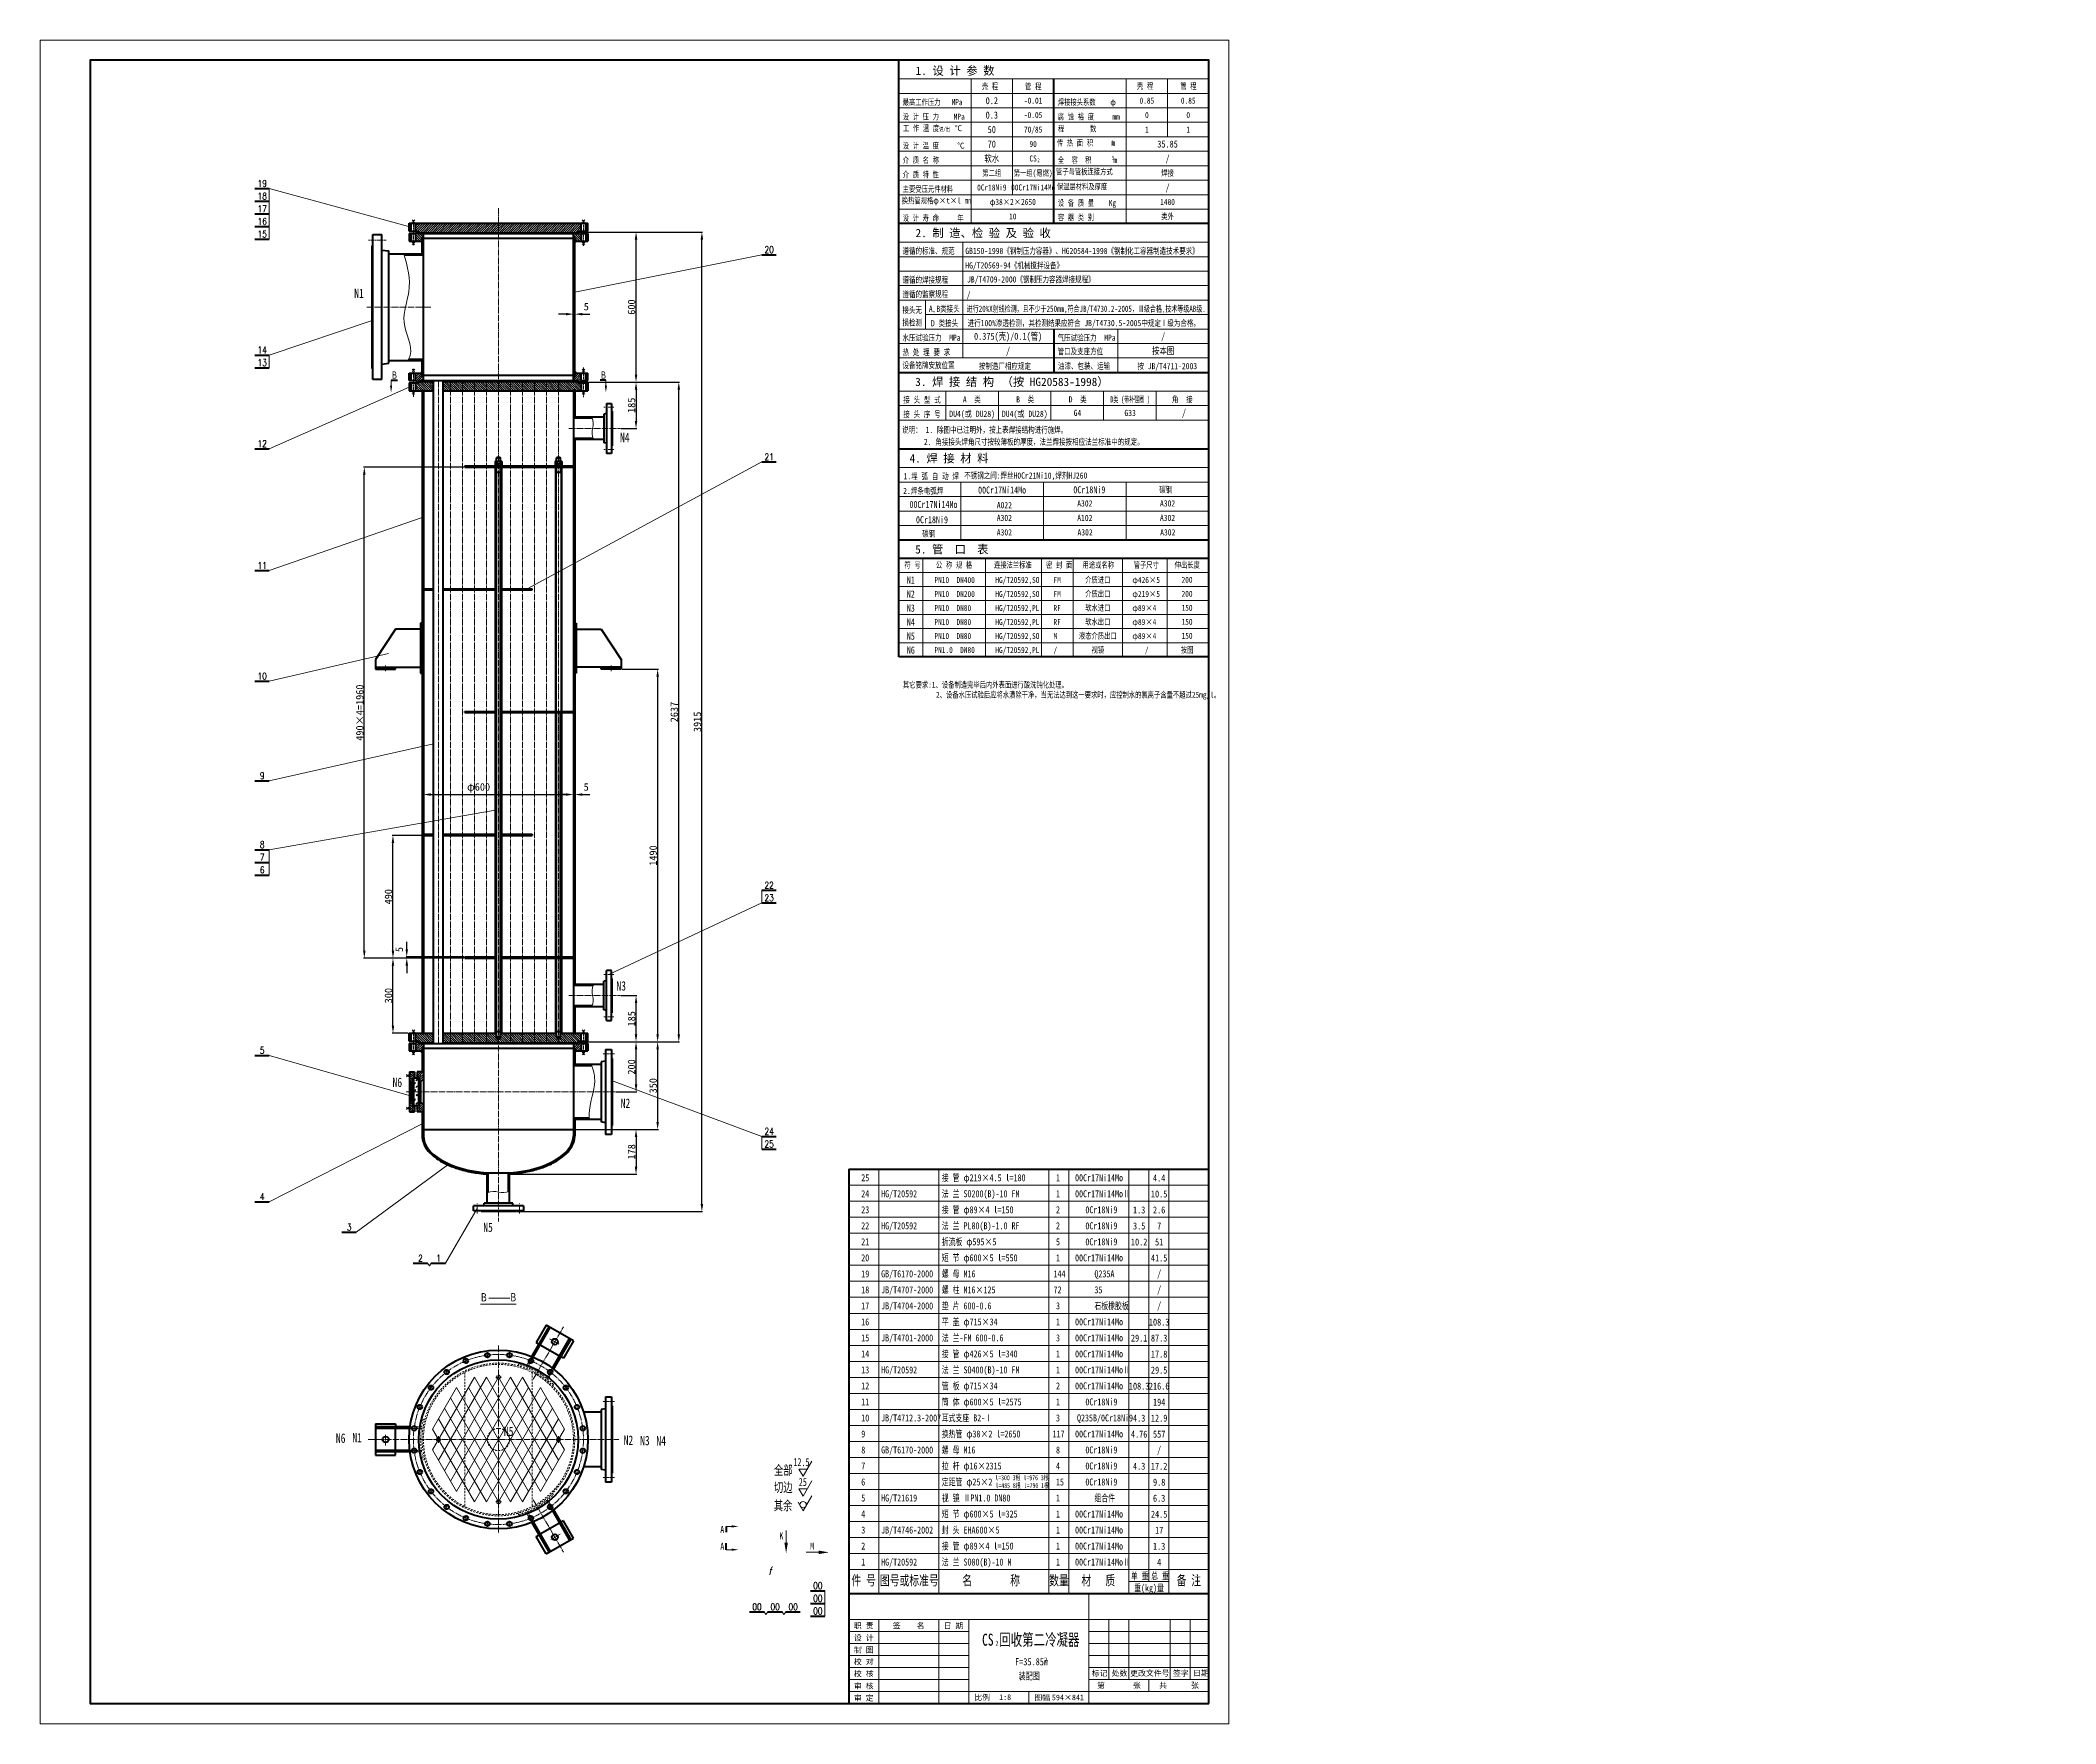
# Model space of a CAD drawing. Extents: x -4480 to 3578, y -4249 to 2479.
import ezdxf
from ezdxf.enums import TextEntityAlignment as Align

# ---------------------------------------------------------------- set-up
doc = ezdxf.new("R2010")
doc.units = 0
doc.header["$LTSCALE"] = 10
doc.header["$PDMODE"] = 1
for name, pattern in [('XX-L', [1.25, 0.75, -0.5]), ('XX-S', [0.5, 0.3, -0.2]), ('ZXX-L', [3.28, 2.5, -0.3, 0.18, -0.3]), ('ZXX-S', [1.27, 0.75, -0.2, 0.12, -0.2])]:
    doc.linetypes.add(name, pattern=pattern)
doc.layers.get('Defpoints').update_dxf_attribs({"linetype": 'CONTINUOUS'})
for name, color, linetype, lineweight in [('A 粗实线', 1, 'CONTINUOUS', 40), ('B 细实线', 7, 'CONTINUOUS', 18), ('C 文 字', 2, 'CONTINUOUS', 20), ('D 短中心线', 3, 'ZXX-S', 18), ('E 长中心线', 3, 'ZXX-L', 18), ('F 短虚线', 6, 'XX-S', 20), ('G 长虚线', 6, 'XX-L', 20), ('J 标注尺寸', 2, 'CONTINUOUS', 18)]:
    doc.layers.add(name, color=color, linetype=linetype, lineweight=lineweight)
doc.styles.add('HZTXT', font='SIMFANG.TTF', dxfattribs={"width": 0.75})
doc.styles.add('ITALICT', font='ITALICT.shx', dxfattribs={"width": 0.7})
doc.styles.add('ROMANC', font='romanc', dxfattribs={"width": 0.7, "height": 6})
doc.styles.get("Standard").update_dxf_attribs({"font": 'SIMFANG.TTF'})
doc.styles.add('标题中文', font='SIMFANG.TTF', dxfattribs={"width": 0.7})
doc.dimstyles.new('通用标注4.0', dxfattribs={"dimtxt": 30, "dimasz": 30, "dimexe": 3, "dimexo": 3, "dimgap": 3, "dimtad": 1, "dimdec": 0, "dimzin": 0, "dimdsep": 46, "dimtxsty": 'Standard', "dimcen": 3, "dimadec": 0, "dimazin": 0, "dimtfac": 0.375, "dimtdec": 0, "dimtmove": 2, "dimatfit": 3, "dimfxl": 0, "dimtzin": 0, "dimarcsym": 0})

msp = doc.modelspace()

# ---------------------------------------------------------------- texts
at = {"layer": 'A 粗实线', "color": 2, "style": 'HZTXT', "width": 0.75}
for s, p in [('0.2', (-675.8, 2237.9)), ('0.3', (-675.8, 2180.1)), ('50', (-675.8, 2122.2)), ('软水', (-675.8, 2006.5)), ('70', (-675.8, 2064.3)), ('35.85', (26.9, 2064.3)), ('/', (26.9, 2006.5)), ('/', (26.9, 1890.7)), ('0.375(壳)/0.1(管)', (-610.7, 1296.1)), ('/', (9.3, 1296.1)), ('/', (-610.7, 1238.2)), ('按本图', (9.3, 1238.2)), ('/', (92.5, 990.2))]:
    msp.add_text(s, height=28, dxfattribs=at).set_placement(p, align=Align.MIDDLE_CENTER)
at = {"layer": 'A 粗实线', "color": 2, "insert": (-1035.7, 1850.4), "char_height": 24, "width": 384, "attachment_point": 1, "style": 'HZTXT'}
msp.add_mtext('换热管规格φ×t×l mm ', dxfattribs=at)
at = {"layer": 'C 文 字', "style": 'HZTXT'}
for s, height, p in [('1. 设 计 参 数', 33.07, (-980.4, 2340.7)), ('2. 制 造、检 验 及 验 收', 33.067, (-980.8, 1692.2)), ('3. 焊 接 结 构', 33.07, (-982, 1097.3)), ('（按 HG20583-1998）', 33.067, (-636.6, 1097.3)), ('4. 焊 接 材 料', 33.07, (-1004.6, 791.4)), ('5. 管  口  表', 33.07, (-982, 427.7))]:
    msp.add_text(s, height=height, dxfattribs=at).set_placement(p)
at = {"layer": 'C 文 字', "style": 'HZTXT', "width": 0.75}
for s, p in [('壳 程', (-683.2, 2295.5)), ('管 程', (-509.9, 2295.3)), ('壳 程', (-63.2, 2296.2)), ('管 程', (110.1, 2295.9)), ('-0.01', (-510.5, 2237.9)), ('-0.05', (-510.5, 2180.1)), ('0.85', (-55.8, 2237.9)), ('0', (-55.8, 2180.1)), ('0.85', (109.5, 2237.9)), ('0', (109.5, 2180.1)), ('70/85', (-510.5, 2122.2)), ('1', (-55.8, 2122.2)), ('1', (109.5, 2122.2)), ('CS', (-510.5, 2006.5)), ('90', (-510.5, 2064.3)), ('第二组', (-675.8, 1948.6)), ('第一组(易燃)', (-510.5, 1948.6)), ('焊接', (26.9, 1948.6)), ('0Cr18Ni9', (-675.8, 1890.7)), ('00Cr17Ni14Mo', (-510.4, 1890.8)), ('φ38×2×2650', (-591.7, 1832.9)), ('10', (-591.7, 1775)), ('类外', (26.9, 1775)), ('1480', (26.9, 1832.9)), ('介质进口', (-251.9, 322.7)), ('200', (104.9, 322.7)), ('介质出口', (-251.9, 266.7)), ('200', (104.9, 266.7)), ('软水进口', (-251.9, 210.7)), ('软水出口', (-251.9, 154.7)), ('150', (104.9, 210.7)), ('150', (104.9, 154.7)), ('液态介质出口', (-251.9, 98.7)), ('150', (104.9, 98.7)), ('视镜', (-251.9, 42.7)), ('按图', (104.9, 42.7))]:
    msp.add_text(s, height=24, dxfattribs=at).set_placement(p, align=Align.MIDDLE_CENTER)
at = {"layer": 'C 文 字'}
for s, height, style, width, p in [('设 计 压 力    MPa', 24, 'HZTXT', 0.75, (-1031.9, 2161.9)), ('最高工作压力   MPa', 24, 'HZTXT', 0.75, (-1031.9, 2219.7)), ('焊接接头系数    φ', 24, 'HZTXT', 0.75, (-411.9, 2219.7)), ('腐 蚀 裕 度     mm', 24, 'HZTXT', 0.75, (-411.9, 2161.9)), ('介 质 名 称', 24, 'HZTXT', 0.75, (-1031.9, 1988.3)), ('设 计 温 度     ℃', 24, 'HZTXT', 0.75, (-1031.9, 2046.1)), ('全  容  积      m', 24, 'HZTXT', 0.75, (-411.9, 1988.3)), ('3', 15.6, 'HZTXT', 0.75, (-196.4, 2001.8)), ('介 质 特 性', 24, 'HZTXT', 0.75, (-1031.9, 1930.4)), ('主要受压元件材料', 24, 'HZTXT', 0.75, (-1031.9, 1872.5)), ('设 计 寿 命     年', 24, 'HZTXT', 0.75, (-1031.9, 1756.8)), ('容 器 类 别', 24, 'HZTXT', 0.75, (-411.9, 1759.4)), ('设 备 质 量    Kg', 24, 'HZTXT', 0.75, (-411.9, 1817)), ('遵循的标准、规范', 24.8, 'HZTXT', 0.75, (-1032.8, 1624.8)), ('GB150-1998《钢制压力容器》、HG20584-1998《钢制化工容器制造技术要求》', 24.8, 'HZTXT', 0.75, (-781.6, 1624.8)), ('遵循的焊接规程', 24.8, 'HZTXT', 0.75, (-1032.8, 1509.3)), ('HG/T20569-94《机械搅拌设备》', 24.8, 'HZTXT', 0.75, (-781.6, 1566.9)), ('JB/T4709-2000《钢制压力容器焊接规程》', 24.8, 'HZTXT', 0.75, (-774.5, 1510.9)), ('遵循的监察规程', 24.8, 'HZTXT', 0.75, (-1032.8, 1451.5)), ('/', 24.8, 'HZTXT', 0.75, (-776.2, 1449.6)), ('接头无', 24.8, 'HZTXT', 0.75, (-1033.2, 1388.5)), ('A B类接头', 24.8, 'HZTXT', 0.75, (-927.4, 1393.6)), ('损检测', 24.8, 'HZTXT', 0.75, (-1033.2, 1338.5)), ('水压试验压力  MPa', 24.8, 'HZTXT', 0.75, (-1032.9, 1277.9)), ('D 类接头', 24.8, 'HZTXT', 0.75, (-918.9, 1335.7)), ('进行100%渗透检测，其检测结果应符合 JB/T4730.5-2005中规定Ⅰ级为合格。', 24.8, 'HZTXT', 0.75, (-772.3, 1336.4)), ('气压试验压力  MPa', 24.8, 'HZTXT', 0.75, (-412.9, 1277.9)), ('热 处 理 要 求', 24.8, 'HZTXT', 0.75, (-1032.9, 1220)), ('管口及支座方位', 24.8, 'HZTXT', 0.75, (-412.9, 1223.1)), ('设备铭牌安放位置', 24.8, 'HZTXT', 0.75, (-1032.9, 1167.7)), ('按制造厂相应规定', 24.8, 'HZTXT', 0.75, (-727.7, 1164.4)), ('油漆、包装、运输', 24.8, 'HZTXT', 0.75, (-411.2, 1164.9)), ('按 JB/T4711-2003', 24.8, 'HZTXT', 0.75, (-93.5, 1164.4)), ('接 头 型 式', 24.8, 'HZTXT', 0.75, (-1029.8, 1029.9)), ('接 头 序 号', 24.8, 'HZTXT', 0.75, (-1029.8, 972)), ('说明： 1. 除图中已注明外，按上表焊接结构进行施焊。', 24.8, 'HZTXT', 0.75, (-1033.8, 909.7)), ('2. 角接接头焊角尺寸按较薄板的厚度，法兰焊接按相应法兰标准中的规定。', 24.8, 'HZTXT', 0.75, (-947, 861.7)), ('1.埋 弧 自 动 焊', 24.8, 'HZTXT', 0.75, (-1028.5, 724)), ('不锈钢之间:焊丝H0Cr21Ni10,焊剂HJ260', 24.8, 'HZTXT', 0.75, (-786.2, 727.1)), ('f', 32, 'ITALICT', 0.8, (-1568.4, -3654.6))]:
    msp.add_text(s, height=height, dxfattribs=dict(at, style=style, width=width)).set_placement(p)
for s, height, style, width, p in [('19', 27.1, 'ROMANC', 0.8, (-3592.5, 1906.7)), ('18', 27.1, 'ROMANC', 0.8, (-3592.5, 1856.1)), ('17', 27.1, 'ROMANC', 0.8, (-3592.5, 1805.5)), ('16', 27.1, 'ROMANC', 0.8, (-3592.5, 1755)), ('15', 27.1, 'ROMANC', 0.8, (-3592.5, 1704.4)), ('20', 27.1, 'ROMANC', 0.8, (-1565.9, 1642.2)), ('14', 27.1, 'ROMANC', 0.8, (-3592.5, 1241.2)), ('13', 27.1, 'ROMANC', 0.8, (-3592.5, 1190.7)), ('12', 27.1, 'ROMANC', 0.8, (-3592.5, 866.5)), ('21', 27.1, 'ROMANC', 0.8, (-1565.9, 813.8)), ('11', 27.1, 'ROMANC', 0.8, (-3592.5, 380.1)), ('10', 27.1, 'ROMANC', 0.8, (-3592.5, -62.4)), ('9', 27.1, 'ROMANC', 0.8, (-3592.5, -460.2)), ('8', 27.1, 'ROMANC', 0.8, (-3592.5, -735.8)), ('7', 27.1, 'ROMANC', 0.8, (-3592.5, -786.3)), ('6', 27.1, 'ROMANC', 0.8, (-3592.5, -836.9)), ('22', 27.1, 'ROMANC', 0.8, (-1565.9, -897.7)), ('23', 27.1, 'ROMANC', 0.8, (-1565.9, -948.3)), ('5', 27.1, 'ROMANC', 0.8, (-3592.5, -1557.7)), ('24', 27.1, 'ROMANC', 0.8, (-1565.9, -1881.6)), ('25', 27.1, 'ROMANC', 0.8, (-1565.9, -1932.2)), ('4.4', 28, 'HZTXT', 0.75, (-6.7, -2068.1)), ('4', 27.1, 'ROMANC', 0.8, (-3592.5, -2142.5)), ('10.5', 28, 'HZTXT', 0.75, (-6.7, -2132.1)), ('3', 27.1, 'ROMANC', 0.8, (-3244.8, -2264.4)), ('3.5', 28, 'HZTXT', 0.75, (-86.7, -2260.1)), ('1.3', 28, 'HZTXT', 0.75, (-86.7, -2196.1)), ('2.6', 28, 'HZTXT', 0.75, (-6.7, -2196.1)), ('7', 28, 'HZTXT', 0.75, (-6.7, -2260.1)), ('10.2', 28, 'HZTXT', 0.75, (-86.7, -2324.1)), ('51', 28, 'HZTXT', 0.75, (-6.7, -2324.1)), ('2', 27.1, 'ROMANC', 0.8, (-2959.8, -2388.4)), ('1', 27.1, 'ROMANC', 0.8, (-2887.5, -2388.4)), ('41.5', 28, 'HZTXT', 0.75, (-6.7, -2388.1)), ('/', 28, 'HZTXT', 0.75, (-6.7, -2452.1)), ('/', 28, 'HZTXT', 0.75, (-6.7, -2516.1)), ('/', 28, 'HZTXT', 0.75, (-6.7, -2580.1)), ('108.3', 28, 'HZTXT', 0.75, (-6.7, -2644.1)), ('29.1', 28, 'HZTXT', 0.75, (-86.7, -2708.1)), ('87.3', 28, 'HZTXT', 0.75, (-6.7, -2708.1)), ('17.8', 28, 'HZTXT', 0.75, (-6.7, -2772.1)), ('108.3', 28, 'HZTXT', 0.75, (-86.7, -2900.1)), ('216.6', 28, 'HZTXT', 0.75, (-6.7, -2900.1)), ('29.5', 28, 'HZTXT', 0.75, (-6.7, -2836.1)), ('194', 28, 'HZTXT', 0.75, (-6.7, -2964.1)), ('4.3', 28, 'HZTXT', 0.75, (-86.7, -3028.1)), ('12.9', 28, 'HZTXT', 0.75, (-6.7, -3028.1)), ('4.76', 28, 'HZTXT', 0.75, (-86.7, -3092.1)), ('557', 28, 'HZTXT', 0.75, (-6.7, -3092.1)), ('/', 28, 'HZTXT', 0.75, (-6.7, -3156.1)), ('4.3', 28, 'HZTXT', 0.75, (-86.7, -3220.1)), ('17.2', 28, 'HZTXT', 0.75, (-6.7, -3220.1)), ('9.8', 28, 'HZTXT', 0.75, (-6.7, -3284.1)), ('6.3', 28, 'HZTXT', 0.75, (-6.7, -3348.1)), ('24.5', 28, 'HZTXT', 0.75, (-6.7, -3412.1)), ('17', 28, 'HZTXT', 0.75, (-6.7, -3476.1)), ('1.3', 28, 'HZTXT', 0.75, (-6.7, -3540.1)), ('4', 28, 'HZTXT', 0.75, (-6.7, -3604.1)), ('00', 27.1, 'ROMANC', 0.8, (-1371.2, -3697.6)), ('00', 27.1, 'ROMANC', 0.8, (-1614.5, -3782.4)), ('00', 27.1, 'ROMANC', 0.8, (-1542.1, -3782.4)), ('00', 27.1, 'ROMANC', 0.8, (-1469.8, -3782.4)), ('00', 27.1, 'ROMANC', 0.8, (-1371.2, -3748.2)), ('00', 27.1, 'ROMANC', 0.8, (-1371.2, -3798.8))]:
    msp.add_text(s, height=height, dxfattribs=dict(at, style=style, width=width)).set_placement(p, align=Align.MIDDLE)
at = {"layer": 'C 文 字', "style": 'HZTXT'}
for s, width, p, p2 in [('进行20%X射线检测，且不少于250mm,符合JB/T4730.2-2005，Ⅲ级合格,技术等级AB级.', 0.742806, (-776.1, 1393.6), (179.8, 1393.6)), ('D类 (带补强圈 )', 0.614194, (-201.6, 1031.4), (-43.5, 1031.4)), ('DU4(或 DU28)', 0.888418, (-845.8, 973.6), (-662.9, 973.6)), ('DU4(或 DU28)', 0.888418, (-635.4, 973.6), (-452.5, 973.6))]:
    msp.add_text(s, height=24.8, dxfattribs=dict(at, width=width)).set_placement(p, p2, align=Align.FIT)
at = {"layer": 'C 文 字', "style": 'HZTXT', "width": 0.75}
for s, p in [('A  类', (-755.5, 1031.4)), ('B  类', (-542.3, 1031.4)), ('D  类', (-332.6, 1031.4)), ('角  接', (85.4, 1031.4)), ('G4', (-333.1, 977.3)), ('G33', (-122.7, 977.3)), ('2.焊条电弧焊', (-949.8, 665.8)), ('碳钢', (19.4, 670.6)), ('A022', (-625.5, 608.6)), ('A302', (-625.5, 557.8)), ('A302', (-303.8, 615.7)), ('A102', (-303.8, 557.8)), ('A302', (26.9, 615.7)), ('A302', (26.9, 557.8)), ('碳钢', (-928.2, 494.7)), ('A302', (-625.5, 499.9)), ('A302', (-302.8, 499.9)), ('A302', (27.8, 499.9))]:
    msp.add_text(s, height=24.8, dxfattribs=at).set_placement(p, align=Align.CENTER)
at = {"layer": 'C 文 字', "style": 'HZTXT', "width": 0.7}
for s, p in [('全部', (-1546.4, -3235.8)), ('切边', (-1546.5, -3304.5)), ('其余', (-1547.6, -3377.3))]:
    msp.add_text(s, height=37.84, dxfattribs=at).set_placement(p, align=Align.MIDDLE_LEFT)
for s, p in [('12.5', (-1404.8, -3229.3)), ('25', (-1415.3, -3308.9))]:
    msp.add_text(s, height=32, dxfattribs=at).set_placement(p, align=Align.BOTTOM_RIGHT)
at = {"layer": 'C 文 字', "style": '标题中文', "oblique": 0.5}
msp.add_text('职 责', height=22.4, rotation=0.09587, dxfattribs=at).set_placement((-1187.9, -3857.6), align=Align.MIDDLE_CENTER)
for s, p in [('签    名', (-1008.3, -3856.8)), ('日 期', (-829.1, -3857.2)), ('制 图', (-1187.9, -3953.6)), ('设 计', (-1187.9, -3905.6)), ('校 对', (-1187.9, -4000.7)), ('校 核', (-1187.9, -4048.7)), ('审 核', (-1187.9, -4097.6)), ('标记', (-245.2, -4046.6)), ('第       张', (-167.5, -4095.4)), ('处数', (-165.2, -4046.6)), ('更改文件号', (-43.9, -4046.6)), ('共      张', (72.5, -4095.4)), ('签字', (80, -4046.6)), ('日期', (160, -4046.6)), ('审 定', (-1187.9, -4145.6)), ('比例', (-714.5, -4143.5)), ('1:8', (-622.6, -4143.5)), ('图幅', (-474.5, -4144.3)), ('594×841', (-371.4, -4144.3))]:
    msp.add_text(s, height=22.4, rotation=0.09587, dxfattribs=at).set_placement(p, align=Align.MIDDLE)
at = {"layer": 'C 文 字', "attachment_point": 1, "style": 'HZTXT'}
for s, insert, char_height, width in [('工 作 温 度{\\H0.6667x;进/出  }℃', (-1031.3, 2139.8), 24, 384), ('程       数', (-411.2, 2137.9), 24, 384), ('传 热 面 积     m ', (-415.7, 2081), 24, 384), ('2', (-197.9, 2078.2), 16, 384), ('管子与管板连接方式', (-419.2, 1966.2), 24, 384), ('保温层材料及厚度', (-415.7, 1906.4), 24, 384), ('N1', (-3224.7, 1486.3), 37.44, 599.04), ('N4', (-2162.2, 910.2), 37.44, 599.04), (' 符 号', (-1040, 394.3), 24, 384), ('N1', (-1015.7, 336.2), 28.8, 460.8), ('PN10  DN400', (-905.2, 334), 24, 384), ('公 称 规 格', (-899.2, 394.3), 24, 384), ('连接法兰标准', (-667.2, 394.3), 24, 384), ('HG/T20592,SO', (-661.7, 334), 24, 384), ('密 封 面', (-458.6, 394.3), 24, 384), ('FM', (-429.3, 334), 24, 384), ('用途或名称', (-313, 394.3), 24, 384), ('φ426×5', (-113.8, 334), 24, 384), ('管子尺寸', (-108.8, 394.3), 24, 384), ('伸出长度', (55, 394.3), 24, 384), ('N2', (-1015.7, 280.2), 28.8, 460.8), ('PN10  DN200', (-905.2, 278), 24, 384), ('HG/T20592,SO', (-661.7, 278), 24, 384), ('FM', (-429.3, 278), 24, 384), ('φ219×5', (-113.8, 278), 24, 384), ('N3', (-1015.7, 224.2), 28.8, 460.8), ('N4', (-1015.7, 168.2), 28.8, 460.8), ('PN10  DN80', (-905.2, 222), 24, 384), ('PN10  DN80', (-905.2, 166), 24, 384), ('HG/T20592,PL', (-661.7, 222), 24, 384), ('HG/T20592,PL', (-661.7, 166), 24, 384), ('RF', (-429.3, 222), 24, 384), ('RF', (-429.3, 166), 24, 384), ('φ89×4', (-113.8, 222), 24, 384), ('φ89×4', (-113.8, 166), 24, 384), ('N5', (-1015.7, 112.2), 28.8, 460.8), ('PN10  DN80', (-905.2, 110), 24, 384), ('HG/T20592,SO', (-661.7, 110), 24, 384), ('M', (-429.3, 110), 24, 384), ('φ89×4', (-113.8, 110), 24, 384), ('N6', (-1015.7, 56.2), 28.8, 460.8), ('PN1.0  DN80', (-905.2, 54), 24, 384), ('HG/T20592,PL', (-661.7, 54), 24, 384), ('/', (-429.3, 54), 24, 384), ('/', (-64.1, 54), 24, 384), ('其它要求:1、设备制造完毕后内外表面进行酸洗钝化处理。\\P         2、设备水压试验后应将水渍除干净，当无法达到这一要求时，应控制水的氯离子含量不超过25mg/l。\\P          \\P     \\P     ', (-1030.9, -84.9), 24, 1214.426), ('N3', (-2176.4, -1281.6), 37.44, 599.04), ('N6', (-3071.6, -1666.9), 37.44, 599.04), ('N2', (-2159.4, -1750.5), 37.44, 599.04), ('N5', (-2708.9, -2246.6), 37.44, 599.04), ('N6', (-3298, -3089.3), 37.44, 599.04), ('N1', (-3232.1, -3087.5), 37.44, 599.04), ('N5', (-2626.4, -3062), 37.44, 599.04), ('N2', (-2147.6, -3097.3), 37.44, 599.04), ('N3', (-2081.8, -3098.8), 37.44, 599.04), ('N4', (-2016.7, -3100), 37.44, 599.04)]:
    msp.add_mtext(s, dxfattribs=dict(at, insert=insert, char_height=char_height, width=width))
at = {"layer": 'J 标注尺寸', "style": '标题中文', "width": 0.7}
for s, height, p in [('2', 15.7, (-493.3, 1991.7)), ('Ｂ', 28, (-3077.8, 1126.8)), ('Ｂ', 28, (-2242.3, 1126.8)), ('00Cr17Ni14Mo', 28, (-730.6, 667.6)), ('0Cr18Ni9', 28, (-349.8, 668.6)), ('00Cr17Ni14Mo', 28, (-1005, 609.8)), ('0Cr18Ni9', 28, (-978.9, 548.8)), ('25', 28, (-1197.7, -2081.1)), ('接 管 φ219×4.5 l=180', 28, (-875.8, -2081.1)), ('1', 28, (-419.1, -2081.1)), ('00Cr17Ni14Mo', 28, (-343, -2081.1)), ('24', 28, (-1197.7, -2145.1)), ('HG/T20592', 28, (-1118.2, -2145.1)), ('法 兰 SO200(B)-10 FM', 28, (-875.8, -2145.1)), ('1', 28, (-419.1, -2145.1)), ('00Cr17Ni14MoⅡ', 28, (-343, -2145.1)), ('23', 28, (-1197.7, -2209.1)), ('22', 28, (-1197.7, -2273.1)), ('HG/T20592', 28, (-1118.2, -2273.1)), ('接 管 φ89×4 l=150', 28, (-875.8, -2209.1)), ('法 兰 PL80(B)-1.0 RF', 28, (-875.8, -2273.1)), ('2', 28, (-419.1, -2209.1)), ('2', 28, (-419.1, -2273.1)), ('0Cr18Ni9', 28, (-301.7, -2209.1)), ('0Cr18Ni9', 28, (-301.7, -2273.1)), ('21', 28, (-1197.7, -2337.1)), ('折流板 φ595×5', 28, (-875.8, -2337.1)), ('5', 28, (-419.1, -2337.1)), ('0Cr18Ni9', 28, (-301.7, -2337.1)), ('20', 28, (-1197.7, -2401.1)), ('短 节 φ600×5 l=550', 28, (-875.8, -2401.1)), ('1', 28, (-419.1, -2401.1)), ('00Cr17Ni14Mo', 28, (-343, -2401.1)), ('19', 28, (-1197.7, -2465.1)), ('GB/T6170-2000', 28, (-1118.2, -2465.1)), ('螺 母 M16', 28, (-875.8, -2465.1)), ('螺 柱 M16×125', 28, (-875.8, -2529.1)), ('144', 28, (-429, -2465.1)), ('Q235A', 28, (-265.4, -2465.1)), ('Ｂ', 31.9, (-2722.3, -2561.2)), ('Ｂ', 31.9, (-2604.7, -2561.2)), ('18', 28, (-1197.7, -2529.1)), ('17', 28, (-1197.7, -2593.1)), ('JB/T4707-2000', 28, (-1118.2, -2529.1)), ('JB/T4704-2000', 28, (-1118.2, -2593.1)), ('垫 片 600-0.6', 28, (-875.8, -2593.1)), ('72', 28, (-429, -2529.1)), ('3', 28, (-419.1, -2593.1)), ('石板橡胶板', 28, (-265.4, -2593.1)), ('35', 28, (-265.4, -2529.1)), ('16', 28, (-1197.7, -2657.1)), ('平 盖 φ715×34', 28, (-875.8, -2657.1)), ('1', 28, (-419.1, -2657.1)), ('00Cr17Ni14Mo', 28, (-343, -2657.1)), ('15', 28, (-1197.7, -2721.1)), ('JB/T4701-2000', 28, (-1118.2, -2721.1)), ('法 兰-FM 600-0.6', 28, (-875.8, -2721.1)), ('3', 28, (-419.1, -2721.1)), ('00Cr17Ni14Mo', 28, (-343, -2721.1)), ('14', 28, (-1197.7, -2785.1)), ('HG/T20592', 28, (-1118.2, -2849.1)), ('接 管 φ426×5 l=340', 28, (-875.8, -2785.1)), ('法 兰 SO400(B)-10 FM', 28, (-875.8, -2849.1)), ('1', 28, (-419.1, -2785.1)), ('00Cr17Ni14Mo', 28, (-343, -2785.1)), ('00Cr17Ni14MoⅡ', 28, (-343, -2849.1)), ('13', 28, (-1197.7, -2849.1)), ('12', 28, (-1197.7, -2913.1)), ('管 板 φ715×34 ', 28, (-875.8, -2913.1)), ('2', 28, (-419.1, -2913.1)), ('1', 28, (-419.1, -2849.1)), ('00Cr17Ni14Mo', 28, (-343, -2913.1)), ('11', 28, (-1197.7, -2977.1)), ('筒 体 φ600×5 l=2575', 28, (-875.8, -2977.1)), ('1', 28, (-419.1, -2977.1)), ('0Cr18Ni9', 28, (-301.7, -2977.1)), ('10', 28, (-1197.7, -3041.1)), ('JB/T4712.3-2007', 28, (-1118.2, -3041.1)), ('耳式支座 B2-Ⅰ', 28, (-875.8, -3041.1)), ('3', 28, (-419.1, -3041.1)), ('Q235B/0Cr18Ni9', 28, (-335.2, -3041.1)), ('8', 28, (-1197.7, -3169.1)), ('9', 28, (-1197.7, -3105.1)), ('GB/T6170-2000', 28, (-1118.2, -3169.1)), ('换热管 φ38×2 l=2650', 28, (-875.8, -3105.1)), ('螺 母 M16', 28, (-875.8, -3169.1)), ('117', 28, (-432.8, -3105.1)), ('8', 28, (-419.1, -3169.1)), ('00Cr17Ni14Mo', 28, (-343, -3105.1)), ('0Cr18Ni9', 28, (-301.7, -3169.1)), ('7', 28, (-1197.7, -3233.1)), ('拉 杆 φ16×2315 ', 28, (-875.8, -3233.1)), ('4', 28, (-419.1, -3233.1)), ('0Cr18Ni9', 28, (-301.7, -3233.1)), ('6', 28, (-1197.7, -3297.1)), ('定距管 φ25×2 ', 28, (-875.8, -3297.1)), ('l=300 3根', 20.16, (-661.5, -3276.2)), ('l=485 8根', 20.16, (-660.5, -3307.6)), ('l=976 3根', 20.16, (-548.7, -3276.2)), ('l=790 1根', 20.16, (-547.8, -3307.6)), ('15', 28, (-419.1, -3297.1)), ('0Cr18Ni9', 28, (-301.7, -3297.1)), ('5', 28, (-1197.7, -3361.1)), ('HG/T21619', 28, (-1118.2, -3361.1)), ('视 镜 ⅡPN1.0 DN80', 28, (-875.8, -3361.1)), ('1', 28, (-419.1, -3361.1)), ('组合件', 28, (-265.4, -3361.1)), ('A', 28, (-1761.4, -3486.9)), ('4', 28, (-1197.7, -3425.1)), ('3', 28, (-1197.7, -3489.1)), ('JB/T4746-2002', 28, (-1118.2, -3489.1)), ('短 节 φ600×5 l=325', 28, (-875.8, -3425.1)), ('封 头 EHA600×5', 28, (-875.8, -3489.1)), ('1', 28, (-419.1, -3425.1)), ('1', 28, (-419.1, -3489.1)), ('00Cr17Ni14Mo', 28, (-343, -3425.1)), ('00Cr17Ni14Mo', 28, (-343, -3489.1)), ('A', 28, (-1761.4, -3554.1)), ('K', 28, (-1525.1, -3512.2)), ('M', 28, (-1402.3, -3553.4)), ('2', 28, (-1197.7, -3553.1)), ('接 管 φ89×4 l=150', 28, (-875.8, -3553.1)), ('1', 28, (-419.1, -3553.1)), ('00Cr17Ni14Mo', 28, (-343, -3553.1)), ('1', 28, (-1197.7, -3617.1)), ('HG/T20592', 28, (-1118.2, -3617.1)), ('法 兰 SO80(B)-10 M', 28, (-875.8, -3617.1)), ('1', 28, (-419.1, -3617.1)), ('00Cr17Ni14MoⅡ', 28, (-343, -3617.1)), ('件 号', 39.98, (-1236.8, -3696.4)), ('图号或标准号', 39.98, (-1123.1, -3696.4)), ('名        称', 39.98, (-793.8, -3696.4)), ('数量', 39.98, (-446.5, -3696.4)), ('材   质', 39.98, (-317.7, -3696.4)), ('单 重', 28, (-119.9, -3672.8)), ('重(kg)量', 28, (-106.6, -3720.8)), ('总 重', 28, (-38.5, -3672.8)), ('备 注', 39.98, (63.5, -3696.4)), ('CS 回收第二冷凝器', 47.98, (-714.5, -3937.4)), ('2', 20.2, (-660.9, -3937.6)), ('F=35.85m', 28.79, (-582.5, -4015.9)), ('2', 20.2, (-466.1, -4004.5)), ('装配图', 28.79, (-568.6, -4073.2))]:
    msp.add_text(s, height=height, dxfattribs=at).set_placement(p)

# ---------------------------------------------------------------- blocks, each defined once
blk = doc.blocks.new('*D56')
at = {"layer": 'Defpoints', "color": 0}
for p in [(-2948.2, -551.7), (-2348.2, -535.6), (-2348.2, -566.3)]:
    blk.add_point(p, dxfattribs=at)
at = {"layer": 'J 标注尺寸', "color": 0, "lineweight": -2}
for p, q in [((-2948.2, -548.7), (-2948.2, -532.6)), ((-2918.2, -535.6), (-2378.2, -535.6)), ((-2348.2, -563.3), (-2348.2, -532.6))]:
    blk.add_line(p, q, dxfattribs=at)
at = {"layer": 'J 标注尺寸', "color": 0}
for points in [[(-2918.2, -530.6), (-2918.2, -540.6), (-2948.2, -535.6)], [(-2378.2, -530.6), (-2378.2, -540.6), (-2348.2, -535.6)]]:
    blk.add_solid(points, dxfattribs=at)
at = {"layer": 'J 标注尺寸', "color": 0, "insert": (-2727.6, -509.2), "char_height": 30, "attachment_point": 5}
blk.add_mtext('φ600', dxfattribs=at)
blk = doc.blocks.new('*D57')
at = {"layer": 'Defpoints', "color": 0}
for p in [(-2348.2, -563.3), (-2343.2, -535.6), (-2343.2, -563.3)]:
    blk.add_point(p, dxfattribs=at)
at = {"layer": 'J 标注尺寸', "color": 0, "lineweight": -2}
for p, q in [((-2378.2, -535.6), (-2408.2, -535.6)), ((-2348.2, -560.3), (-2348.2, -532.6)), ((-2348.2, -535.6), (-2343.2, -535.6)), ((-2343.2, -560.3), (-2343.2, -532.6)), ((-2313.2, -535.6), (-2283.2, -535.6))]:
    blk.add_line(p, q, dxfattribs=at)
at = {"layer": 'J 标注尺寸', "color": 0}
for points in [[(-2378.2, -530.6), (-2378.2, -540.6), (-2348.2, -535.6)], [(-2313.2, -530.6), (-2313.2, -540.6), (-2343.2, -535.6)]]:
    blk.add_solid(points, dxfattribs=at)
at = {"layer": 'J 标注尺寸', "color": 0, "insert": (-2297.4, -505.6), "char_height": 30, "attachment_point": 5}
blk.add_mtext('5', dxfattribs=at)
blk = doc.blocks.new('*D58')
at = {"layer": 'Defpoints', "color": 0}
for p in [(-2323.2, -1524.3), (-2098.1, -1524.3), (-2181.5, -1724.3)]:
    blk.add_point(p, dxfattribs=at)
at = {"layer": 'J 标注尺寸', "color": 0, "lineweight": -2}
for p, q in [((-2320.2, -1524.3), (-2095.1, -1524.3)), ((-2098.1, -1694.3), (-2098.1, -1554.3)), ((-2178.5, -1724.3), (-2095.1, -1724.3))]:
    blk.add_line(p, q, dxfattribs=at)
at = {"layer": 'J 标注尺寸', "color": 0}
for points in [[(-2103.1, -1554.3), (-2093.1, -1554.3), (-2098.1, -1524.3)], [(-2103.1, -1694.3), (-2093.1, -1694.3), (-2098.1, -1724.3)]]:
    blk.add_solid(points, dxfattribs=at)
at = {"layer": 'J 标注尺寸', "color": 0, "insert": (-2116.1, -1624.3), "char_height": 30, "attachment_point": 5, "rotation": 90}
blk.add_mtext('200', dxfattribs=at)
blk = doc.blocks.new('*D59')
at = {"layer": 'Defpoints', "color": 0}
for p in [(-2162, -1339.3), (-2098.1, -1339.3), (-2323.2, -1524.3)]:
    blk.add_point(p, dxfattribs=at)
at = {"layer": 'J 标注尺寸', "color": 0, "lineweight": -2}
for p, q in [((-2159, -1339.3), (-2095.1, -1339.3)), ((-2098.1, -1494.3), (-2098.1, -1369.3)), ((-2320.2, -1524.3), (-2095.1, -1524.3))]:
    blk.add_line(p, q, dxfattribs=at)
at = {"layer": 'J 标注尺寸', "color": 0}
for points in [[(-2103.1, -1369.3), (-2093.1, -1369.3), (-2098.1, -1339.3)], [(-2103.1, -1494.3), (-2093.1, -1494.3), (-2098.1, -1524.3)]]:
    blk.add_solid(points, dxfattribs=at)
at = {"layer": 'J 标注尺寸', "color": 0, "insert": (-2116.1, -1431.8), "char_height": 30, "attachment_point": 5, "rotation": 90}
blk.add_mtext('185', dxfattribs=at)
blk = doc.blocks.new('*D60')
at = {"layer": 'Defpoints', "color": 0}
for p in [(-2323.2, 1112.7), (-1927.2, 1112.7), (-2323.2, -1524.3)]:
    blk.add_point(p, dxfattribs=at)
at = {"layer": 'J 标注尺寸', "color": 0, "lineweight": -2}
for p, q in [((-2320.2, 1112.7), (-1924.2, 1112.7)), ((-1927.2, -1494.3), (-1927.2, 1082.7)), ((-2320.2, -1524.3), (-1924.2, -1524.3))]:
    blk.add_line(p, q, dxfattribs=at)
at = {"layer": 'J 标注尺寸', "color": 0}
for points in [[(-1932.2, 1082.7), (-1922.2, 1082.7), (-1927.2, 1112.7)], [(-1932.2, -1494.3), (-1922.2, -1494.3), (-1927.2, -1524.3)]]:
    blk.add_solid(points, dxfattribs=at)
at = {"layer": 'J 标注尺寸', "color": 0, "insert": (-1945.2, -205.8), "char_height": 30, "attachment_point": 5, "rotation": 90}
blk.add_mtext('2637', dxfattribs=at)
blk = doc.blocks.new('*D61')
at = {"layer": 'Defpoints', "color": 0}
for p in [(-2323.2, 1112.7), (-2162, 927.7), (-2098.1, 927.7)]:
    blk.add_point(p, dxfattribs=at)
at = {"layer": 'J 标注尺寸', "color": 0, "lineweight": -2}
for p, q in [((-2320.2, 1112.7), (-2095.1, 1112.7)), ((-2098.1, 1082.7), (-2098.1, 957.7)), ((-2159, 927.7), (-2095.1, 927.7))]:
    blk.add_line(p, q, dxfattribs=at)
at = {"layer": 'J 标注尺寸', "color": 0}
for points in [[(-2103.1, 1082.7), (-2093.1, 1082.7), (-2098.1, 1112.7)], [(-2103.1, 957.7), (-2093.1, 957.7), (-2098.1, 927.7)]]:
    blk.add_solid(points, dxfattribs=at)
at = {"layer": 'J 标注尺寸', "color": 0, "insert": (-2116.1, 1020.2), "char_height": 30, "attachment_point": 5, "rotation": 90}
blk.add_mtext('185', dxfattribs=at)
blk = doc.blocks.new('*D62')
at = {"layer": 'Defpoints', "color": 0}
for p in [(-2157.2, -34.3), (-2323.2, -1524.3), (-2011.7, -1524.3)]:
    blk.add_point(p, dxfattribs=at)
at = {"layer": 'J 标注尺寸', "color": 0, "lineweight": -2}
for p, q in [((-2154.2, -34.3), (-2008.7, -34.3)), ((-2011.7, -64.3), (-2011.7, -1494.3)), ((-2320.2, -1524.3), (-2008.7, -1524.3))]:
    blk.add_line(p, q, dxfattribs=at)
at = {"layer": 'J 标注尺寸', "color": 0}
for points in [[(-2016.7, -64.3), (-2006.7, -64.3), (-2011.7, -34.3)], [(-2016.7, -1494.3), (-2006.7, -1494.3), (-2011.7, -1524.3)]]:
    blk.add_solid(points, dxfattribs=at)
at = {"layer": 'J 标注尺寸', "color": 0, "insert": (-2029.7, -779.3), "char_height": 30, "attachment_point": 5, "rotation": 90}
blk.add_mtext('1490', dxfattribs=at)
blk = doc.blocks.new('*D63')
at = {"layer": 'Defpoints', "color": 0}
for p in [(-2323.2, 1712.7), (-2098.1, 1712.7), (-2323.2, 1112.7)]:
    blk.add_point(p, dxfattribs=at)
at = {"layer": 'J 标注尺寸', "color": 0, "lineweight": -2}
for p, q in [((-2320.2, 1712.7), (-2095.1, 1712.7)), ((-2098.1, 1142.7), (-2098.1, 1682.7)), ((-2320.2, 1112.7), (-2095.1, 1112.7))]:
    blk.add_line(p, q, dxfattribs=at)
at = {"layer": 'J 标注尺寸', "color": 0}
for points in [[(-2103.1, 1682.7), (-2093.1, 1682.7), (-2098.1, 1712.7)], [(-2103.1, 1142.7), (-2093.1, 1142.7), (-2098.1, 1112.7)]]:
    blk.add_solid(points, dxfattribs=at)
at = {"layer": 'J 标注尺寸', "color": 0, "insert": (-2116.1, 1412.7), "char_height": 30, "attachment_point": 5, "rotation": 90}
blk.add_mtext('600', dxfattribs=at)
blk = doc.blocks.new('*D64')
at = {"layer": 'Defpoints', "color": 0}
for p in [(-2323.2, -1524.3), (-2343.2, -1874.3), (-2011.7, -1874.3)]:
    blk.add_point(p, dxfattribs=at)
at = {"layer": 'J 标注尺寸', "color": 0, "lineweight": -2}
for p, q in [((-2320.2, -1524.3), (-2008.7, -1524.3)), ((-2011.7, -1554.3), (-2011.7, -1844.3)), ((-2340.2, -1874.3), (-2008.7, -1874.3))]:
    blk.add_line(p, q, dxfattribs=at)
at = {"layer": 'J 标注尺寸', "color": 0}
for points in [[(-2016.7, -1554.3), (-2006.7, -1554.3), (-2011.7, -1524.3)], [(-2016.7, -1844.3), (-2006.7, -1844.3), (-2011.7, -1874.3)]]:
    blk.add_solid(points, dxfattribs=at)
at = {"layer": 'J 标注尺寸', "color": 0, "insert": (-2029.7, -1699.3), "char_height": 30, "attachment_point": 5, "rotation": 90}
blk.add_mtext('350', dxfattribs=at)
blk = doc.blocks.new('*D65')
at = {"layer": 'Defpoints', "color": 0}
for p in [(-2343.2, -1874.3), (-2603.7, -2052.6), (-2098.1, -2052.6)]:
    blk.add_point(p, dxfattribs=at)
at = {"layer": 'J 标注尺寸', "color": 0, "lineweight": -2}
for p, q in [((-2340.2, -1874.3), (-2095.1, -1874.3)), ((-2098.1, -1904.3), (-2098.1, -2022.6)), ((-2600.7, -2052.6), (-2095.1, -2052.6))]:
    blk.add_line(p, q, dxfattribs=at)
at = {"layer": 'J 标注尺寸', "color": 0}
for points in [[(-2103.1, -1904.3), (-2093.1, -1904.3), (-2098.1, -1874.3)], [(-2103.1, -2022.6), (-2093.1, -2022.6), (-2098.1, -2052.6)]]:
    blk.add_solid(points, dxfattribs=at)
at = {"layer": 'J 标注尺寸', "color": 0, "insert": (-2116.1, -1963.5), "char_height": 30, "attachment_point": 5, "rotation": 90}
blk.add_mtext('178', dxfattribs=at)
blk = doc.blocks.new('*D66')
at = {"layer": 'Defpoints', "color": 0}
for p in [(-2323.2, 1712.7), (-1834.8, 1712.7), (-2579.2, -2202.6)]:
    blk.add_point(p, dxfattribs=at)
at = {"layer": 'J 标注尺寸', "color": 0, "lineweight": -2}
for p, q in [((-2320.2, 1712.7), (-1831.8, 1712.7)), ((-1834.8, -2172.6), (-1834.8, 1682.7)), ((-2576.2, -2202.6), (-1831.8, -2202.6))]:
    blk.add_line(p, q, dxfattribs=at)
at = {"layer": 'J 标注尺寸', "color": 0}
for points in [[(-1839.8, 1682.7), (-1829.8, 1682.7), (-1834.8, 1712.7)], [(-1839.8, -2172.6), (-1829.8, -2172.6), (-1834.8, -2202.6)]]:
    blk.add_solid(points, dxfattribs=at)
at = {"layer": 'J 标注尺寸', "color": 0, "insert": (-1852.8, -245), "char_height": 30, "attachment_point": 5, "rotation": 90}
blk.add_mtext('3915', dxfattribs=at)
blk = doc.blocks.new('*D67')
at = {"layer": 'Defpoints', "color": 0}
for p in [(-3069.9, -1189.3), (-2783.2, -1189.3), (-3005.7, -1489.3)]:
    blk.add_point(p, dxfattribs=at)
at = {"layer": 'J 标注尺寸', "color": 0, "lineweight": -2}
for p, q in [((-2786.2, -1189.3), (-3072.9, -1189.3)), ((-3069.9, -1459.3), (-3069.9, -1219.3)), ((-3008.7, -1489.3), (-3072.9, -1489.3))]:
    blk.add_line(p, q, dxfattribs=at)
at = {"layer": 'J 标注尺寸', "color": 0}
for points in [[(-3074.9, -1219.3), (-3064.9, -1219.3), (-3069.9, -1189.3)], [(-3074.9, -1459.3), (-3064.9, -1459.3), (-3069.9, -1489.3)]]:
    blk.add_solid(points, dxfattribs=at)
at = {"layer": 'J 标注尺寸', "color": 0, "insert": (-3087.9, -1339.3), "char_height": 30, "attachment_point": 5, "rotation": 90}
blk.add_mtext('300', dxfattribs=at)
blk = doc.blocks.new('*D68')
at = {"layer": 'Defpoints', "color": 0}
for p in [(-3069.9, -698.8), (-2945.2, -698.8), (-2783.2, -1189.3)]:
    blk.add_point(p, dxfattribs=at)
at = {"layer": 'J 标注尺寸', "color": 0, "lineweight": -2}
for p, q in [((-2948.2, -698.8), (-3072.9, -698.8)), ((-3069.9, -1159.3), (-3069.9, -728.8)), ((-2786.2, -1189.3), (-3072.9, -1189.3))]:
    blk.add_line(p, q, dxfattribs=at)
at = {"layer": 'J 标注尺寸', "color": 0}
for points in [[(-3074.9, -728.8), (-3064.9, -728.8), (-3069.9, -698.8)], [(-3074.9, -1159.3), (-3064.9, -1159.3), (-3069.9, -1189.3)]]:
    blk.add_solid(points, dxfattribs=at)
at = {"layer": 'J 标注尺寸', "color": 0, "insert": (-3087.9, -944), "char_height": 30, "attachment_point": 5, "rotation": 90}
blk.add_mtext('490', dxfattribs=at)
blk = doc.blocks.new('*D69')
at = {"layer": 'Defpoints', "color": 0}
for p in [(-3014.7, -1184.3), (-2783.2, -1184.3), (-2783.2, -1189.3)]:
    blk.add_point(p, dxfattribs=at)
at = {"layer": 'J 标注尺寸', "color": 0, "lineweight": -2}
for p, q in [((-3014.7, -1154.3), (-3014.7, -1124.3)), ((-2786.2, -1184.3), (-3017.7, -1184.3)), ((-2786.2, -1189.3), (-3017.7, -1189.3)), ((-3014.7, -1189.3), (-3014.7, -1184.3)), ((-3014.7, -1219.3), (-3014.7, -1249.3))]:
    blk.add_line(p, q, dxfattribs=at)
at = {"layer": 'J 标注尺寸', "color": 0}
for points in [[(-3019.7, -1154.3), (-3009.7, -1154.3), (-3014.7, -1184.3)], [(-3019.7, -1219.3), (-3009.7, -1219.3), (-3014.7, -1189.3)]]:
    blk.add_solid(points, dxfattribs=at)
at = {"layer": 'J 标注尺寸', "color": 0, "insert": (-3044.7, -1155), "char_height": 30, "attachment_point": 5, "rotation": 90}
blk.add_mtext('5', dxfattribs=at)
blk = doc.blocks.new('*D70')
at = {"layer": 'Defpoints', "color": 0}
for p in [(-3184.5, 772.7), (-2783.2, 772.7), (-2783.2, -1189.3)]:
    blk.add_point(p, dxfattribs=at)
at = {"layer": 'J 标注尺寸', "color": 0, "lineweight": -2}
for p, q in [((-2786.2, 772.7), (-3187.5, 772.7)), ((-3184.5, -1159.3), (-3184.5, 742.7)), ((-2786.2, -1189.3), (-3187.5, -1189.3))]:
    blk.add_line(p, q, dxfattribs=at)
at = {"layer": 'J 标注尺寸', "color": 0}
for points in [[(-3189.5, 742.7), (-3179.5, 742.7), (-3184.5, 772.7)], [(-3189.5, -1159.3), (-3179.5, -1159.3), (-3184.5, -1189.3)]]:
    blk.add_solid(points, dxfattribs=at)
at = {"layer": 'J 标注尺寸', "color": 0, "insert": (-3202.5, -208.3), "char_height": 30, "attachment_point": 5, "rotation": 90}
blk.add_mtext('490×4=1960', dxfattribs=at)
blk = doc.blocks.new('*D71')
at = {"layer": 'Defpoints', "color": 0}
for p in [(-2348.2, 1374.5), (-2343.2, 1384.4), (-2343.2, 1374.5)]:
    blk.add_point(p, dxfattribs=at)
at = {"layer": 'J 标注尺寸', "color": 0, "lineweight": -2}
for p, q in [((-2378.2, 1384.4), (-2408.2, 1384.4)), ((-2348.2, 1377.5), (-2348.2, 1387.4)), ((-2348.2, 1384.4), (-2343.2, 1384.4)), ((-2343.2, 1377.5), (-2343.2, 1387.4)), ((-2313.2, 1384.4), (-2283.2, 1384.4))]:
    blk.add_line(p, q, dxfattribs=at)
at = {"layer": 'J 标注尺寸', "color": 0}
for points in [[(-2378.2, 1389.4), (-2378.2, 1379.4), (-2348.2, 1384.4)], [(-2313.2, 1389.4), (-2313.2, 1379.4), (-2343.2, 1384.4)]]:
    blk.add_solid(points, dxfattribs=at)
at = {"layer": 'J 标注尺寸', "color": 0, "insert": (-2296.8, 1414.4), "char_height": 30, "attachment_point": 5}
blk.add_mtext('5', dxfattribs=at)

# ---------------------------------------------------------------- dimensions: what is measured, and where the dimension line sits
at = {"layer": 'J 标注尺寸'}
for base, p1, p2, picture, middle in [((-1834.8, 1712.7), (-2579.2, -2202.6), (-2323.2, 1712.7), '*D66', (-1852.8, -245)), ((-2098.1, 1712.7), (-2323.2, 1112.7), (-2323.2, 1712.7), '*D63', (-2116.1, 1412.7)), ((-1927.2, 1112.7), (-2323.2, -1524.3), (-2323.2, 1112.7), '*D60', (-1945.2, -205.8)), ((-2098.1, 927.7), (-2323.2, 1112.7), (-2162, 927.7), '*D61', (-2116.1, 1020.2)), ((-2011.7, -1524.3), (-2157.2, -34.3), (-2323.2, -1524.3), '*D62', (-2029.7, -779.3)), ((-3069.944594, -698.784832), (-2783.2092734, -1189.284832), (-2945.2092734, -698.784832), '*D68', (-3087.944594, -944.034832)), ((-3069.9, -1189.3), (-3005.7, -1489.3), (-2783.2, -1189.3), '*D67', (-3087.9, -1339.3)), ((-2098.1, -1339.3), (-2323.2, -1524.3), (-2162, -1339.3), '*D59', (-2116.1, -1431.8)), ((-2011.7, -1874.3), (-2323.2, -1524.3), (-2343.2, -1874.3), '*D64', (-2029.7, -1699.3)), ((-2098.1, -1524.3), (-2181.5, -1724.3), (-2323.2, -1524.3), '*D58', (-2116.1, -1624.3)), ((-2098.1, -2052.6), (-2343.2, -1874.3), (-2603.7, -2052.6), '*D65', (-2116.1, -1963.5))]:
    dim = msp.add_linear_dim(base=base, p1=p1, p2=p2, angle=90, dimstyle='通用标注4.0', dxfattribs=at)
    dim.commit()
    dim.dimension.update_dxf_attribs({"geometry": picture, "text_midpoint": middle})
for base, p1, p2, picture, middle in [((-2343.2, 1384.4), (-2348.2, 1374.5), (-2343.2, 1374.5), '*D71', (-2296.8, 1414.4)), ((-2343.2, -535.6), (-2348.2, -563.3), (-2343.2, -563.3), '*D57', (-2297.4, -505.6))]:
    dim = msp.add_linear_dim(base=base, p1=p1, p2=p2, dimstyle='通用标注4.0', dxfattribs=at)
    dim.commit()
    dim.dimension.update_dxf_attribs({"geometry": picture, "text_midpoint": middle, "dimtype": 160})
dim = msp.add_linear_dim(base=(-3184.5, 772.7), p1=(-2783.2, -1189.3), p2=(-2783.2, 772.7), angle=90, text='490×4=1960', dimstyle='通用标注4.0', dxfattribs=at)
dim.commit()
dim.dimension.update_dxf_attribs({"geometry": '*D70', "text_midpoint": (-3202.5, -208.3)})
dim = msp.add_linear_dim(base=(-2348.2, -535.6), p1=(-2948.2, -551.7), p2=(-2348.2, -566.3), text='φ<>', dimstyle='通用标注4.0', dxfattribs=at)
dim.commit()
dim.dimension.update_dxf_attribs({"geometry": '*D56', "text_midpoint": (-2727.6, -509.2), "dimtype": 160})
dim = msp.add_linear_dim(base=(-3014.7, -1184.3), p1=(-2783.2, -1189.3), p2=(-2783.2, -1184.3), angle=90, dimstyle='通用标注4.0', dxfattribs=at)
dim.commit()
dim.dimension.update_dxf_attribs({"geometry": '*D69', "text_midpoint": (-3044.7, -1155), "dimtype": 160})

# ---------------------------------------------------------------- hatches: boundary and pattern name
at = {"layer": 'A 粗实线'}
for points in [[(-2948.2, 1686.7), (-2953.2, 1686.7), (-2953.2, 1689.7), (-2948.2, 1692.6)], [(-2348.2, 1686.7), (-2343.2, 1686.7), (-2343.2, 1689.7), (-2348.2, 1692.6)], [(-2948.2, 1138.7), (-2953.2, 1138.7), (-2953.2, 1135.7), (-2948.2, 1132.8)], [(-2348.2, 1138.7), (-2343.2, 1138.7), (-2343.2, 1135.7), (-2348.2, 1132.8)], [(-2948.2, -1550.3), (-2953.2, -1550.3), (-2953.2, -1547.3), (-2948.2, -1544.4)], [(-2348.2, -1550.3), (-2343.2, -1550.3), (-2343.2, -1547.3), (-2348.2, -1544.4)]]:
    msp.add_hatch(color=256, dxfattribs=at).paths.add_polyline_path(points)
h = msp.add_hatch(color=256, dxfattribs=at)
h.paths.add_polyline_path([(-2958.4, 1676.7), (-2953.2, 1670.7), (-2953.2, 1676.7)])
h.paths.add_polyline_path([(-2958.4, 1676.7), (-2953.2, 1676.7), (-2953.2, 1679.7)])
h = msp.add_hatch(color=256, dxfattribs=at)
h.paths.add_polyline_path([(-2338, 1676.7), (-2343.2, 1670.7), (-2343.2, 1676.7)])
h.paths.add_polyline_path([(-2338, 1676.7), (-2343.2, 1676.7), (-2343.2, 1679.7)])
h = msp.add_hatch(color=256, dxfattribs=at)
h.paths.add_polyline_path([(-2958.4, 1148.7), (-2953.2, 1154.7), (-2953.2, 1148.7)])
h.paths.add_polyline_path([(-2958.4, 1148.7), (-2953.2, 1148.7), (-2953.2, 1145.7)])
h = msp.add_hatch(color=256, dxfattribs=at)
h.paths.add_polyline_path([(-2338, 1148.7), (-2343.2, 1154.7), (-2343.2, 1148.7)])
h.paths.add_polyline_path([(-2338, 1148.7), (-2343.2, 1148.7), (-2343.2, 1145.7)])
h = msp.add_hatch(color=256, dxfattribs=at)
h.paths.add_polyline_path([(-2958.4, -1560.3), (-2953.2, -1566.3), (-2953.2, -1560.3)])
h.paths.add_polyline_path([(-2958.4, -1560.3), (-2953.2, -1560.3), (-2953.2, -1557.3)])
h = msp.add_hatch(color=256, dxfattribs=at)
h.paths.add_polyline_path([(-2338, -1560.3), (-2343.2, -1566.3), (-2343.2, -1560.3)])
h.paths.add_polyline_path([(-2338, -1560.3), (-2343.2, -1560.3), (-2343.2, -1557.3)])
at = {"layer": 'B 细实线'}
h = msp.add_hatch(dxfattribs=at)
h.set_pattern_fill('ANSI31', color=256, scale=2, style=0)
h.paths.add_polyline_path([(-2997.2, 1747.7), (-3005.7, 1747.7), (-3005.7, 1715.7), (-2997.2, 1715.7)])
h.paths.add_polyline_path([(-2648.2, 1747.7), (-2979.2, 1747.7), (-2979.2, 1715.7), (-2966.7, 1715.7), (-2966.7, 1709.7), (-2648.2, 1709.7)])
h.paths.add_polyline_path([(-2317.2, 1747.7), (-2648.2, 1747.7), (-2648.2, 1709.7), (-2329.7, 1709.7), (-2329.7, 1715.7), (-2317.2, 1715.7)])
h.paths.add_polyline_path([(-2290.7, 1747.7), (-2299.2, 1747.7), (-2299.2, 1715.7), (-2290.7, 1715.7)])
h = msp.add_hatch(dxfattribs=at)
h.set_pattern_fill('ANSI31', color=256, scale=2, angle=90, style=0)
h.paths.add_polyline_path([(-2997.2, 1706.7), (-3005.7, 1706.7), (-3005.7, 1676.7), (-2997.2, 1676.7)])
h.paths.add_polyline_path([(-2953.2, 1689.7), (-2948.2, 1692.6), (-2948.2, 1706.7), (-2968.2, 1706.7), (-2968.2, 1712.7), (-2973.2, 1712.7), (-2979.2, 1706.7), (-2979.2, 1676.7), (-2958.4, 1676.7), (-2953.2, 1679.7)])
h.paths.add_polyline_path([(-2317.2, 1706.7), (-2323.2, 1712.7), (-2328.2, 1712.7), (-2328.2, 1706.7), (-2348.2, 1706.7), (-2348.2, 1692.6), (-2343.2, 1689.7), (-2343.2, 1679.7), (-2338, 1676.7), (-2317.2, 1676.7)])
h.paths.add_polyline_path([(-2290.7, 1706.7), (-2299.2, 1706.7), (-2299.2, 1676.7), (-2290.7, 1676.7)])
h = msp.add_hatch(dxfattribs=at)
h.set_pattern_fill('ANSI37', color=256, scale=0.5, angle=90, style=0)
h.set_pattern_definition([(225, (303.6278, 2597.9131), (-1.122532, 1.122532), []), (135, (303.6278, 2597.9131), (1.122532, 1.122532), [])])
h.paths.add_polyline_path([(-2949.2, 1706.7), (-2949.2, 1709.7), (-2968.2, 1709.7), (-2968.2, 1706.7)])
h = msp.add_hatch(dxfattribs=at)
h.set_pattern_fill('ANSI37', color=256, scale=0.5, angle=90, style=0)
h.set_pattern_definition([(315, (-5600.0463, 2597.9131), (1.122532, 1.122532), []), (45, (-5600.0463, 2597.9131), (-1.122532, 1.122532), [])])
h.paths.add_polyline_path([(-2347.2, 1706.7), (-2328.2, 1706.7), (-2328.2, 1709.7), (-2347.2, 1709.7)])
h = msp.add_hatch(dxfattribs=at)
h.set_pattern_fill('ANSI31', color=256, scale=2, style=0)
h.paths.add_polyline_path([(-2997.2, 1148.7), (-3005.7, 1148.7), (-3005.7, 1118.7), (-2997.2, 1118.7)])
h.paths.add_polyline_path([(-2953.2, 1145.7), (-2958.4, 1148.7), (-2979.2, 1148.7), (-2979.2, 1118.7), (-2973.2, 1112.7), (-2968.2, 1112.7), (-2968.2, 1118.7), (-2948.2, 1118.7), (-2948.2, 1132.8), (-2953.2, 1135.7)])
h.paths.add_polyline_path([(-2317.2, 1148.7), (-2338, 1148.7), (-2343.2, 1145.7), (-2343.2, 1135.7), (-2348.2, 1132.8), (-2348.2, 1118.7), (-2328.2, 1118.7), (-2328.2, 1112.7), (-2323.2, 1112.7), (-2317.2, 1118.7)])
h.paths.add_polyline_path([(-2290.7, 1148.7), (-2299.2, 1148.7), (-2299.2, 1118.7), (-2290.7, 1118.7)])
h = msp.add_hatch(dxfattribs=at)
h.set_pattern_fill('ANSI31', color=256, scale=2, angle=90, style=0)
h.paths.add_polyline_path([(-2997.2, 1109.7), (-3005.7, 1109.7), (-3005.7, 1077.7), (-2997.2, 1077.7)])
h.paths.add_polyline_path([(-2907.2, 1115.7), (-2966.7, 1115.7), (-2966.7, 1109.7), (-2979.2, 1109.7), (-2979.2, 1077.7), (-2953.2, 1077.7), (-2953.2, 1080.7), (-2948.2, 1080.7), (-2948.2, 1077.7), (-2907.2, 1077.7)])
h.paths.add_polyline_path([(-2840.2, 1115.7), (-2869.2, 1115.7), (-2869.2, 1077.7), (-2840.2, 1077.7)])
h.paths.add_polyline_path([(-2792.2, 1115.7), (-2840.2, 1115.7), (-2840.2, 1077.7), (-2792.2, 1077.7)])
h.paths.add_polyline_path([(-2744.2, 1115.7), (-2792.2, 1115.7), (-2792.2, 1077.7), (-2744.2, 1077.7)])
h.paths.add_polyline_path([(-2696.2, 1115.7), (-2744.2, 1115.7), (-2744.2, 1077.7), (-2696.2, 1077.7)])
h.paths.add_polyline_path([(-2648.2, 1115.7), (-2696.2, 1115.7), (-2696.2, 1077.7), (-2648.2, 1077.7)])
h.paths.add_polyline_path([(-2600.2, 1115.7), (-2648.2, 1115.7), (-2648.2, 1077.7), (-2600.2, 1077.7)])
h.paths.add_polyline_path([(-2552.2, 1115.7), (-2600.2, 1115.7), (-2600.2, 1077.7), (-2552.2, 1077.7)])
h.paths.add_polyline_path([(-2504.2, 1115.7), (-2552.2, 1115.7), (-2552.2, 1077.7), (-2504.2, 1077.7)])
h.paths.add_polyline_path([(-2456.2, 1115.7), (-2504.2, 1115.7), (-2504.2, 1077.7), (-2456.2, 1077.7)])
h.paths.add_polyline_path([(-2408.2, 1115.7), (-2456.2, 1115.7), (-2456.2, 1077.7), (-2408.2, 1077.7)])
h.paths.add_polyline_path([(-2317.2, 1109.7), (-2329.7, 1109.7), (-2329.7, 1115.7), (-2408.2, 1115.7), (-2408.2, 1077.7), (-2348.2, 1077.7), (-2348.2, 1080.7), (-2343.2, 1080.7), (-2343.2, 1077.7), (-2317.2, 1077.7)])
h.paths.add_polyline_path([(-2290.7, 1109.7), (-2299.2, 1109.7), (-2299.2, 1077.7), (-2290.7, 1077.7)])
h = msp.add_hatch(dxfattribs=at)
h.set_pattern_fill('ANSI37', color=256, scale=0.5, angle=90, style=0)
h.set_pattern_definition([(135, (303.6278, 227.5172), (-1.122532, -1.122532), []), (225, (303.6278, 227.5172), (1.122532, -1.122532), [])])
h.paths.add_polyline_path([(-2968.2, 1118.7), (-2968.2, 1115.7), (-2948.2, 1115.7), (-2948.2, 1118.7)])
h = msp.add_hatch(dxfattribs=at)
h.set_pattern_fill('ANSI37', color=256, scale=0.5, angle=90, style=0)
h.set_pattern_definition([(45, (-5600.0463, 227.5172), (1.122532, -1.122532), []), (315, (-5600.0463, 227.5172), (-1.122532, -1.122532), [])])
h.paths.add_polyline_path([(-2347.2, 1118.7), (-2328.2, 1118.7), (-2328.2, 1115.7), (-2347.2, 1115.7)])
h = msp.add_hatch(color=256, dxfattribs=at)
h.paths.add_polyline_path([(-2635.7, 772.7), (-2637.7, 772.7), (-2637.7, 287.2), (-2635.7, 287.2)])
h.paths.add_polyline_path([(-2658.7, 772.7), (-2660.7, 772.7), (-2660.7, 287.2), (-2658.7, 287.2)])
h = msp.add_hatch(color=256, dxfattribs=at)
h.paths.add_polyline_path([(-2395.7, 772.7), (-2397.7, 772.7), (-2397.7, 281.4), (-2395.7, 281.4)])
h.paths.add_polyline_path([(-2418.7, 772.7), (-2420.7, 772.7), (-2420.7, 281.4), (-2418.7, 281.4)])
h = msp.add_hatch(color=256, dxfattribs=at)
h.paths.add_polyline_path([(-2635.7, 282.2), (-2637.7, 282.2), (-2637.7, -203.3), (-2635.7, -203.3)])
h.paths.add_polyline_path([(-2658.7, 282.2), (-2660.7, 282.2), (-2660.7, -203.3), (-2658.7, -203.3)])
h = msp.add_hatch(color=256, dxfattribs=at)
h.paths.add_polyline_path([(-2418.7, 281.4), (-2420.7, 281.4), (-2420.7, -203.3), (-2418.7, -203.3)])
h.paths.add_polyline_path([(-2395.7, 281.4), (-2397.7, 281.4), (-2397.7, -203.3), (-2395.7, -203.3)])
h = msp.add_hatch(color=256, dxfattribs=at)
h.paths.add_polyline_path([(-2658.7, -208.3), (-2660.7, -208.3), (-2660.7, -693.8), (-2658.7, -693.8)])
h.paths.add_polyline_path([(-2635.7, -208.3), (-2637.7, -208.3), (-2637.7, -693.8), (-2635.7, -693.8)])
h = msp.add_hatch(color=256, dxfattribs=at)
h.paths.add_polyline_path([(-2395.7, -208.3), (-2397.7, -208.3), (-2397.7, -699.6), (-2395.7, -699.6)])
h.paths.add_polyline_path([(-2418.7, -208.3), (-2420.7, -208.3), (-2420.7, -699.6), (-2418.7, -699.6)])
h = msp.add_hatch(color=256, dxfattribs=at)
h.paths.add_polyline_path([(-2658.7, -698.8), (-2660.7, -698.8), (-2660.7, -1184.3), (-2658.7, -1184.3)])
h.paths.add_polyline_path([(-2635.7, -698.8), (-2637.7, -698.8), (-2637.7, -1184.3), (-2635.7, -1184.3)])
h = msp.add_hatch(color=256, dxfattribs=at)
h.paths.add_polyline_path([(-2418.7, -699.6), (-2420.7, -699.6), (-2420.7, -1184.3), (-2418.7, -1184.3)])
h.paths.add_polyline_path([(-2395.7, -699.6), (-2397.7, -699.6), (-2397.7, -1184.3), (-2395.7, -1184.3)])
h = msp.add_hatch(color=256, dxfattribs=at)
h.paths.add_polyline_path([(-2635.7, -1489.3), (-2635.7, -1189.3), (-2637.7, -1189.3), (-2637.7, -1489.3)])
h.paths.add_polyline_path([(-2658.7, -1489.3), (-2658.7, -1189.3), (-2660.7, -1189.3), (-2660.7, -1489.3)])
h = msp.add_hatch(color=256, dxfattribs=at)
h.paths.add_polyline_path([(-2395.7, -1489.3), (-2395.7, -1189.3), (-2397.7, -1189.3), (-2397.7, -1489.3)])
h.paths.add_polyline_path([(-2418.7, -1489.3), (-2418.7, -1189.3), (-2420.7, -1189.3), (-2420.7, -1489.3)])
h = msp.add_hatch(dxfattribs=at)
h.set_pattern_fill('ANSI31', color=256, scale=2, angle=90, style=0)
h.paths.add_polyline_path([(-2997.2, -1489.3), (-3005.7, -1489.3), (-3005.7, -1521.3), (-2997.2, -1521.3)])
h.paths.add_polyline_path([(-2907.2, -1489.3), (-2948.2, -1489.3), (-2948.2, -1492.3), (-2953.2, -1492.3), (-2953.2, -1489.3), (-2979.2, -1489.3), (-2979.2, -1521.3), (-2966.7, -1521.3), (-2966.7, -1527.3), (-2907.2, -1527.3)])
h.paths.add_polyline_path([(-2840.2, -1489.3), (-2869.2, -1489.3), (-2869.2, -1527.3), (-2840.2, -1527.3)])
h.paths.add_polyline_path([(-2792.2, -1489.3), (-2840.2, -1489.3), (-2840.2, -1527.3), (-2792.2, -1527.3)])
h.paths.add_polyline_path([(-2744.2, -1489.3), (-2792.2, -1489.3), (-2792.2, -1527.3), (-2744.2, -1527.3)])
h.paths.add_polyline_path([(-2696.2, -1489.3), (-2744.2, -1489.3), (-2744.2, -1527.3), (-2696.2, -1527.3)])
h.paths.add_polyline_path([(-2656.2, -1503.3), (-2656.2, -1489.3), (-2696.2, -1489.3), (-2696.2, -1527.3), (-2648.2, -1527.3), (-2648.2, -1513.3), (-2655.2, -1509.3), (-2656.2, -1509.3)])
h.paths.add_polyline_path([(-2600.2, -1489.3), (-2640.2, -1489.3), (-2640.2, -1503.3), (-2640.2, -1509.3), (-2641.2, -1509.3), (-2648.2, -1513.3), (-2648.2, -1527.3), (-2600.2, -1527.3)])
h.paths.add_polyline_path([(-2552.2, -1489.3), (-2600.2, -1489.3), (-2600.2, -1527.3), (-2552.2, -1527.3)])
h.paths.add_polyline_path([(-2504.2, -1489.3), (-2552.2, -1489.3), (-2552.2, -1527.3), (-2504.2, -1527.3)])
h.paths.add_polyline_path([(-2456.2, -1489.3), (-2504.2, -1489.3), (-2504.2, -1527.3), (-2456.2, -1527.3)])
h.paths.add_polyline_path([(-2415.2, -1509.3), (-2416.2, -1509.3), (-2416.2, -1503.3), (-2416.2, -1489.3), (-2456.2, -1489.3), (-2456.2, -1527.3), (-2408.2, -1527.3), (-2408.2, -1513.3)])
h.paths.add_polyline_path([(-2317.2, -1489.3), (-2343.2, -1489.3), (-2343.2, -1492.3), (-2348.2, -1492.3), (-2348.2, -1489.3), (-2400.2, -1489.3), (-2400.2, -1503.3), (-2400.2, -1509.3), (-2401.2, -1509.3), (-2408.2, -1513.3), (-2408.2, -1527.3), (-2329.7, -1527.3), (-2329.7, -1521.3), (-2317.2, -1521.3)])
h.paths.add_polyline_path([(-2290.7, -1489.3), (-2299.2, -1489.3), (-2299.2, -1521.3), (-2290.7, -1521.3)])
h = msp.add_hatch(dxfattribs=at)
h.set_pattern_fill('ANSI31', color=256, scale=2, style=0)
h.paths.add_polyline_path([(-2997.2, -1530.3), (-3005.7, -1530.3), (-3005.7, -1560.3), (-2997.2, -1560.3)])
h.paths.add_polyline_path([(-2948.2, -1544.4), (-2948.2, -1530.3), (-2968.2, -1530.3), (-2968.2, -1524.3), (-2973.2, -1524.3), (-2979.2, -1530.3), (-2979.2, -1560.3), (-2958.4, -1560.3), (-2953.2, -1557.3), (-2953.2, -1547.3)])
h.paths.add_polyline_path([(-2317.2, -1530.3), (-2323.2, -1524.3), (-2328.2, -1524.3), (-2328.2, -1530.3), (-2348.2, -1530.3), (-2348.2, -1544.4), (-2343.2, -1547.3), (-2343.2, -1557.3), (-2338, -1560.3), (-2317.2, -1560.3)])
h.paths.add_polyline_path([(-2290.7, -1530.3), (-2299.2, -1530.3), (-2299.2, -1560.3), (-2290.7, -1560.3)])
h = msp.add_hatch(dxfattribs=at)
h.set_pattern_fill('ANSI37', color=256, scale=0.5, angle=90, style=0)
h.set_pattern_definition([(225, (303.6278, -639.0869), (-1.122532, 1.122532), []), (135, (303.6278, -639.0869), (1.122532, 1.122532), [])])
h.paths.add_polyline_path([(-2949.2, -1530.3), (-2968.2, -1530.3), (-2968.2, -1527.3), (-2949.2, -1527.3)])
h = msp.add_hatch(dxfattribs=at)
h.set_pattern_fill('ANSI37', color=256, scale=0.5, angle=90, style=0)
h.set_pattern_definition([(315, (-5600.0463, -639.0869), (1.122532, 1.122532), []), (45, (-5600.0463, -639.0869), (-1.122532, 1.122532), [])])
h.paths.add_polyline_path([(-2347.2, -1530.3), (-2328.2, -1530.3), (-2328.2, -1527.3), (-2347.2, -1527.3)])
h = msp.add_hatch(dxfattribs=at)
h.set_pattern_fill('ANSI31', color=256, scale=2, style=0)
h.set_pattern_definition([(135, (-5581.713, 168.017), (4.490128, 4.490128), [])])
h.paths.add_polyline_path([(-2983.2, -1644.3), (-2983.2, -1659.3), (-3003.2, -1659.3), (-3003.2, -1644.3)])
h.paths.add_polyline_path([(-2991.2, -1669.3), (-2991.2, -1684.3), (-2999.2, -1684.3), (-3003.2, -1680.3), (-3003.2, -1659.3), (-2983.2, -1659.3), (-2983.2, -1669.3), (-2988.2, -1669.3)])
h.paths.add_polyline_path([(-2991.2, -1779.3), (-2988.2, -1779.3), (-2983.2, -1779.3), (-2983.2, -1789.3), (-3003.2, -1789.3), (-3003.2, -1768.3), (-2999.2, -1764.3), (-2991.2, -1764.3)])
h.paths.add_polyline_path([(-2983.2, -1789.3), (-2983.2, -1804.3), (-3003.2, -1804.3), (-3003.2, -1789.3)])
h = msp.add_hatch(dxfattribs=at)
h.set_pattern_fill('ANSI37', color=256, scale=0.5, angle=90, style=0)
h.set_pattern_definition([(135, (-374.7054, 168.0172), (-1.122532, -1.122532), []), (225, (-374.7054, 168.0172), (1.122532, -1.122532), [])])
h.paths.add_polyline_path([(-2988.2, -1669.3), (-2991.2, -1669.3), (-2991.2, -1684.3), (-2988.2, -1684.3)])
h.paths.add_polyline_path([(-2988.2, -1764.3), (-2991.2, -1764.3), (-2991.2, -1779.3), (-2988.2, -1779.3)])
h = msp.add_hatch(dxfattribs=at)
h.set_pattern_fill('ANSI31', color=256, scale=2, angle=90, style=0)
h.set_pattern_definition([(45, (-5581.713, 168.017), (4.490128, -4.490128), [])])
h.paths.add_polyline_path([(-2965.2, -1669.3), (-2968.2, -1669.3), (-2973.2, -1669.3), (-2973.2, -1644.3), (-2948.2, -1644.3), (-2948.2, -1672.3), (-2960.2, -1684.3), (-2965.2, -1684.3)])
h.paths.add_polyline_path([(-2948.2, -1804.3), (-2973.2, -1804.3), (-2973.2, -1779.3), (-2968.2, -1779.3), (-2965.2, -1779.3), (-2965.2, -1764.3), (-2960.2, -1764.3), (-2948.2, -1776.3)])
h = msp.add_hatch(dxfattribs=at)
h.set_pattern_fill('ANSI37', color=256, scale=0.5, angle=90, style=0)
h.set_pattern_definition([(45, (-5581.7131, 168.0172), (1.122532, -1.122532), []), (315, (-5581.7131, 168.0172), (-1.122532, -1.122532), [])])
h.paths.add_polyline_path([(-2965.2, -1684.3), (-2968.2, -1684.3), (-2968.2, -1669.3), (-2965.2, -1669.3)])
h.paths.add_polyline_path([(-2965.2, -1779.3), (-2968.2, -1779.3), (-2968.2, -1764.3), (-2965.2, -1764.3)])

# ---------------------------------------------------------------- linework, layer by layer
at = {"layer": 'A 粗实线'}
for p, q in [((-1047.8, 15.4), (-1047.8, 2398.9)), ((-427.8, 1746.1), (-427.8, 2324.5)), ((-3622, 1886.3), (-3564.3, 1886.3)), ((-3622, 1835.8), (-3564.3, 1835.8)), ((-3622, 1785.2), (-3564.3, 1785.2)), ((-3622, 1734.6), (-3564.3, 1734.6)), ((-3150.2, 1122.7), (-3150.2, 1702.7)), ((-3150.2, 1702.7), (-3114.2, 1702.7)), ((-3114.2, 1122.7), (-3114.2, 1702.7)), ((-3005.7, 1715.7), (-3005.7, 1747.7)), ((-3005.7, 1715.7), (-3005.7, 1747.7)), ((-3005.7, 1747.7), (-2290.7, 1747.7)), ((-3005.7, 1715.7), (-2966.7, 1715.7)), ((-3005.7, 1706.7), (-2979.2, 1706.7)), ((-3005.7, 1706.7), (-3005.7, 1676.7)), ((-3005.7, 1706.7), (-3005.7, 1676.7)), ((-2997.2, 1715.7), (-2997.2, 1747.7)), ((-2997.2, 1706.7), (-2997.2, 1676.7)), ((-2979.2, 1715.7), (-2979.2, 1747.7)), ((-2973.2, 1712.7), (-2979.2, 1706.7)), ((-2979.2, 1706.7), (-2979.2, 1676.7)), ((-2973.2, 1712.7), (-2966.7, 1712.7)), ((-2968.2, 1712.7), (-2968.2, 1706.7)), ((-2968.2, 1709.7), (-2328.2, 1709.7)), ((-2968.2, 1706.7), (-2328.2, 1706.7)), ((-2966.7, 1709.7), (-2966.7, 1715.7)), ((-2953.2, 1689.7), (-2948.2, 1692.6)), ((-2949.2, 1706.7), (-2949.2, 1709.7)), ((-2948.2, 1118.7), (-2948.2, 1706.7)), ((-2348.2, 1118.7), (-2348.2, 1706.7)), ((-2343.2, 1689.7), (-2348.2, 1692.6)), ((-2347.2, 1706.7), (-2347.2, 1709.7)), ((-2329.7, 1715.7), (-2290.7, 1715.7)), ((-2329.7, 1709.7), (-2329.7, 1715.7)), ((-2329.7, 1712.7), (-2323.2, 1712.7)), ((-2328.2, 1712.7), (-2328.2, 1706.7)), ((-2323.2, 1712.7), (-2317.2, 1706.7)), ((-2317.2, 1715.7), (-2317.2, 1747.7)), ((-2317.2, 1706.7), (-2290.7, 1706.7)), ((-2317.2, 1706.7), (-2317.2, 1676.7)), ((-2299.2, 1715.7), (-2299.2, 1747.7)), ((-2299.2, 1706.7), (-2299.2, 1676.7)), ((-2290.7, 1715.7), (-2290.7, 1747.7)), ((-2290.7, 1706.7), (-2290.7, 1676.7)), ((192.2, 1746.1), (-1047.8, 1746.1)), ((-3622, 1684.1), (-3564.3, 1684.1)), ((-3153.2, 1167.7), (-3153.2, 1657.7)), ((-3153.2, 1657.7), (-3150.2, 1657.7)), ((-3114.2, 1640.7), (-3086.2, 1637)), ((-3086.2, 1188.5), (-3086.2, 1637)), ((-3086.2, 1625.7), (-2948.2, 1625.7)), ((-3024.6, 1621.2), (-2948.2, 1621.2)), ((-3005.7, 1676.7), (-2953.2, 1676.7)), ((-2953.2, 1679.7), (-2958.4, 1676.7)), ((-2958.4, 1676.7), (-2953.2, 1670.7)), ((-2953.2, 1625.7), (-2953.2, 1689.7)), ((-2343.2, 1686.7), (-2953.2, 1686.7)), ((-2343.2, 1135.7), (-2343.2, 1689.7)), ((-2343.2, 1679.7), (-2338, 1676.7)), ((-2343.2, 1676.7), (-2290.7, 1676.7)), ((-2338, 1676.7), (-2343.2, 1670.7)), ((-1595.5, 1621.9), (-1537.7, 1621.9)), ((-427.8, 1325), (-427.8, 1151.4)), ((-3622, 1220.9), (-3564.3, 1220.9)), ((-3622, 1170.4), (-3564.3, 1170.4)), ((-3150.2, 1167.7), (-3153.2, 1167.7)), ((-3114.2, 1184.7), (-3086.2, 1188.5)), ((-3086.2, 1199.7), (-2948.2, 1199.7)), ((-3007.7, 1204.2), (-2948.2, 1204.2)), ((-3005.7, 1118.7), (-3005.7, 1148.7)), ((-3005.7, 1118.7), (-3005.7, 1148.7)), ((-3005.7, 1148.7), (-2953.2, 1148.7)), ((-2997.2, 1118.7), (-2997.2, 1148.7)), ((-2979.2, 1118.7), (-2979.2, 1148.7)), ((-2958.4, 1148.7), (-2953.2, 1154.7)), ((-2953.2, 1145.7), (-2958.4, 1148.7)), ((-2953.2, 1135.7), (-2953.2, 1199.7)), ((-2343.2, 1138.7), (-2953.2, 1138.7)), ((-2953.2, 1135.7), (-2948.2, 1132.8)), ((-2343.2, 1135.7), (-2348.2, 1132.8)), ((-2338, 1148.7), (-2343.2, 1154.7)), ((-2343.2, 1145.7), (-2338, 1148.7)), ((-2343.2, 1148.7), (-2290.7, 1148.7)), ((-2317.2, 1118.7), (-2317.2, 1148.7)), ((-2299.2, 1118.7), (-2299.2, 1148.7)), ((-2290.7, 1118.7), (-2290.7, 1148.7)), ((-1047.8, 1151.4), (192.2, 1151.4)), ((-3114.2, 1122.7), (-3150.2, 1122.7)), ((-3077.4, 1120.8), (-3051.4, 1120.8)), ((-3005.7, 1118.7), (-2979.2, 1118.7)), ((-3005.7, 1109.7), (-3005.7, 1077.7)), ((-3005.7, 1109.7), (-3005.7, 1077.7)), ((-3005.7, 1109.7), (-2966.7, 1109.7)), ((-3005.7, 1077.7), (-2953.2, 1077.7)), ((-2997.2, 1109.7), (-2997.2, 1077.7)), ((-2973.2, 1112.7), (-2979.2, 1118.7)), ((-2979.2, 1109.7), (-2979.2, 1077.7)), ((-2973.2, 1112.7), (-2966.7, 1112.7)), ((-2968.2, 1118.7), (-2328.2, 1118.7)), ((-2968.2, 1112.7), (-2968.2, 1118.7)), ((-2968.2, 1115.7), (-2907.2, 1115.7)), ((-2966.7, 1115.7), (-2966.7, 1109.7)), ((-2953.2, 1080.7), (-2953.2, -1492.3)), ((-2953.2, 1080.7), (-2948.2, 1080.7)), ((-2948.2, 1118.7), (-2948.2, 1115.7)), ((-2948.2, 1080.7), (-2948.2, -1492.3)), ((-2948.2, 1077.7), (-2907.2, 1077.7)), ((-2907.2, -1530.3), (-2907.2, 1118.7)), ((-2869.2, -1530.3), (-2869.2, 1118.7)), ((-2869.2, 1115.7), (-2328.2, 1115.7)), ((-2869.2, 1077.7), (-2348.2, 1077.7)), ((-2348.2, 1118.7), (-2348.2, 1115.7)), ((-2348.2, 1080.7), (-2348.2, -1492.3)), ((-2343.2, 1080.7), (-2348.2, 1080.7)), ((-2343.2, 1080.7), (-2343.2, 972.2)), ((-2343.2, 1077.7), (-2290.7, 1077.7)), ((-2329.7, 1115.7), (-2329.7, 1109.7)), ((-2329.7, 1112.7), (-2323.2, 1112.7)), ((-2329.7, 1109.7), (-2290.7, 1109.7)), ((-2328.2, 1112.7), (-2328.2, 1118.7)), ((-2323.2, 1112.7), (-2317.2, 1118.7)), ((-2317.2, 1118.7), (-2290.7, 1118.7)), ((-2317.2, 1109.7), (-2317.2, 1077.7)), ((-2299.2, 1109.7), (-2299.2, 1077.7)), ((-2290.7, 1109.7), (-2290.7, 1077.7)), ((-2218.6, 1120.8), (-2242, 1120.8)), ((-2227.2, 972.2), (-2348.2, 972.2)), ((-2272.8, 968.2), (-2348.2, 968.2)), ((-2216.2, 986.7), (-2227.2, 985)), ((-2227.2, 985), (-2227.2, 870.5)), ((-2216.2, 1027.7), (-2216.2, 827.7)), ((-2216.2, 1027.7), (-2196.2, 1027.7)), ((-2196.2, 1027.7), (-2196.2, 827.7)), ((-2196.2, 996.7), (-2193.2, 996.7)), ((-2193.2, 996.7), (-2193.2, 858.7)), ((-2270.3, 887.2), (-2348.2, 887.2)), ((-3622, 846.2), (-3564.3, 846.2)), ((-2655.2, 811.7), (-2656.2, 810.7)), ((-2656.2, 795.2), (-2656.2, 810.7)), ((-2656.2, 810.7), (-2640.2, 810.7)), ((-2641.2, 811.7), (-2655.2, 811.7)), ((-2641.2, 811.7), (-2640.2, 810.7)), ((-2640.2, 795.2), (-2640.2, 810.7)), ((-2415.2, 811.7), (-2416.2, 810.7)), ((-2416.2, 795.2), (-2416.2, 810.7)), ((-2416.2, 810.7), (-2400.2, 810.7)), ((-2401.2, 811.7), (-2415.2, 811.7)), ((-2401.2, 811.7), (-2400.2, 810.7)), ((-2400.2, 795.2), (-2400.2, 810.7)), ((-2227.2, 883.2), (-2348.2, 883.2)), ((-2343.2, 883.2), (-2343.2, -1294.8)), ((-2216.2, 868.7), (-2227.2, 870.5)), ((-2196.2, 827.7), (-2216.2, 827.7)), ((-2193.2, 858.7), (-2196.2, 858.7)), ((-1047.8, 845.5), (192.2, 845.5)), ((-2783.2, 777.7), (-2351.2, 777.7)), ((-2783.2, 777.7), (-2783.2, 772.7)), ((-2783.2, 772.7), (-2351.2, 772.7)), ((-2661.6, 795.2), (-2661.6, 786.5)), ((-2634.8, 795.2), (-2661.6, 795.2)), ((-2634.8, 786.5), (-2661.6, 786.5)), ((-2661.6, 785.5), (-2661.6, 777.7)), ((-2660.7, 772.7), (-2660.7, 287.2)), ((-2658.7, 772.7), (-2658.7, 287.2)), ((-2656.2, -1503.3), (-2656.2, 772.7)), ((-2640.2, 751.7), (-2656.2, 751.7)), ((-2654.9, 794.2), (-2654.9, 786.5)), ((-2654.9, 785.5), (-2654.9, 777.7)), ((-2641.5, 794.2), (-2641.5, 786.5)), ((-2641.5, 785.5), (-2641.5, 777.7)), ((-2640.2, -1503.3), (-2640.2, 772.7)), ((-2637.7, 772.7), (-2637.7, 287.2)), ((-2635.7, 772.7), (-2635.7, 287.2)), ((-2634.8, 795.2), (-2634.8, 786.5)), ((-2634.8, 785.5), (-2634.8, 777.7)), ((-2421.6, 795.2), (-2421.6, 786.5)), ((-2394.8, 795.2), (-2421.6, 795.2)), ((-2394.8, 786.5), (-2421.6, 786.5)), ((-2421.6, 785.5), (-2421.6, 777.7)), ((-2420.7, 772.7), (-2420.7, -203.3)), ((-2418.7, 772.7), (-2418.7, -203.3)), ((-2400.2, 751.7), (-2416.2, 751.7)), ((-2414.9, 794.2), (-2414.9, 786.5)), ((-2414.9, 785.5), (-2414.9, 777.7)), ((-2401.5, 794.2), (-2401.5, 786.5)), ((-2401.5, 785.5), (-2401.5, 777.7)), ((-2397.7, 772.7), (-2397.7, -203.3)), ((-2395.7, 772.7), (-2395.7, -203.3)), ((-2394.8, 795.2), (-2394.8, 786.5)), ((-2394.8, 785.5), (-2394.8, 777.7)), ((-2351.2, 772.7), (-2351.2, 777.7)), ((-1595.5, 793.5), (-1537.7, 793.5)), ((-1047.8, 481.8), (192.2, 481.8)), ((192.2, 407.4), (-1047.8, 407.4)), ((-3622, 359.7), (-3564.3, 359.7)), ((-2945.2, 287.2), (-2907.2, 287.2)), ((-2945.2, 282.2), (-2945.2, 287.2)), ((-2945.2, 282.2), (-2907.2, 282.2)), ((-2869.2, 287.2), (-2656.2, 287.2)), ((-2869.2, 282.2), (-2656.2, 282.2)), ((-2660.7, 282.2), (-2660.7, -203.3)), ((-2658.7, 282.2), (-2658.7, -203.3)), ((-2640.2, 287.2), (-2513.2, 287.2)), ((-2640.2, 282.2), (-2513.2, 282.2)), ((-2637.7, 282.2), (-2637.7, -203.3)), ((-2635.7, 282.2), (-2635.7, -203.3)), ((-2513.2, 282.2), (-2513.2, 287.2)), ((-3059.2, 125.7), (-3139.2, 3.7)), ((-2959.2, 125.7), (-3059.2, 125.7)), ((-2953.2, 149.7), (-2959.2, 149.7)), ((-2959.2, 149.7), (-2959.2, -50.3)), ((-2343.2, 149.7), (-2337.2, 149.7)), ((-2337.2, 149.7), (-2337.2, -50.3)), ((-2337.2, 125.7), (-2237.2, 125.7)), ((-2237.2, 125.7), (-2157.2, 3.7)), ((-3139.2, 3.7), (-3139.2, -26.3)), ((-2157.2, 3.7), (-2157.2, -26.3)), ((192.2, 15.4), (-1047.8, 15.4)), ((-3139.2, -26.3), (-2959.2, -26.3)), ((-3139.2, -26.3), (-3139.2, -34.3)), ((-3139.2, -34.3), (-3059.2, -34.3)), ((-3059.2, -34.3), (-3059.2, -26.3)), ((-2959.2, -50.3), (-2953.2, -50.3)), ((-2337.2, -50.3), (-2343.2, -50.3)), ((-2157.2, -26.3), (-2337.2, -26.3)), ((-2237.2, -34.3), (-2237.2, -26.3)), ((-2157.2, -34.3), (-2237.2, -34.3)), ((-2157.2, -26.3), (-2157.2, -34.3)), ((-3622, -82.7), (-3564.3, -82.7)), ((-2783.2, -203.3), (-2656.2, -203.3)), ((-2783.2, -208.3), (-2783.2, -203.3)), ((-2783.2, -208.3), (-2656.2, -208.3)), ((-2660.7, -208.3), (-2660.7, -693.8)), ((-2658.7, -208.3), (-2658.7, -693.8)), ((-2640.2, -203.3), (-2351.2, -203.3)), ((-2640.2, -208.3), (-2351.2, -208.3)), ((-2637.7, -208.3), (-2637.7, -693.8)), ((-2635.7, -208.3), (-2635.7, -693.8)), ((-2420.7, -208.3), (-2420.7, -1184.3)), ((-2418.7, -208.3), (-2418.7, -1184.3)), ((-2416.2, -1503.3), (-2416.2, -208.3)), ((-2400.2, -1503.3), (-2400.2, -208.3)), ((-2397.7, -208.3), (-2397.7, -1184.3)), ((-2395.7, -208.3), (-2395.7, -1184.3)), ((-2351.2, -203.3), (-2351.2, -208.3)), ((-3622, -480.5), (-3564.3, -480.5)), ((-2945.2, -693.8), (-2907.2, -693.8)), ((-2945.2, -693.8), (-2945.2, -698.8)), ((-2945.2, -698.8), (-2907.2, -698.8)), ((-2869.2, -693.8), (-2656.2, -693.8)), ((-2869.2, -698.8), (-2656.2, -698.8)), ((-2660.7, -698.8), (-2660.7, -1184.3)), ((-2658.7, -698.8), (-2658.7, -1184.3)), ((-2640.2, -693.8), (-2513.2, -693.8)), ((-2640.2, -698.8), (-2513.2, -698.8)), ((-2637.7, -698.8), (-2637.7, -1184.3)), ((-2635.7, -698.8), (-2635.7, -1184.3)), ((-2513.2, -693.8), (-2513.2, -698.8)), ((-3622, -756.1), (-3564.3, -756.1)), ((-3622, -806.7), (-3564.3, -806.7)), ((-3622, -857.2), (-3564.3, -857.2)), ((-1595.5, -918.1), (-1537.7, -918.1)), ((-1595.5, -968.6), (-1537.7, -968.6)), ((-2783.2, -1184.3), (-2656.2, -1184.3)), ((-2783.2, -1189.3), (-2783.2, -1184.3)), ((-2783.2, -1189.3), (-2656.2, -1189.3)), ((-2660.7, -1189.3), (-2660.7, -1489.3)), ((-2658.7, -1189.3), (-2658.7, -1489.3)), ((-2640.2, -1184.3), (-2351.2, -1184.3)), ((-2640.2, -1189.3), (-2351.2, -1189.3)), ((-2637.7, -1189.3), (-2637.7, -1489.3)), ((-2635.7, -1189.3), (-2635.7, -1489.3)), ((-2420.7, -1189.3), (-2420.7, -1489.3)), ((-2418.7, -1189.3), (-2418.7, -1489.3)), ((-2397.7, -1189.3), (-2397.7, -1489.3)), ((-2395.7, -1189.3), (-2395.7, -1489.3)), ((-2351.2, -1184.3), (-2351.2, -1189.3)), ((-2216.2, -1280.3), (-2227.2, -1282)), ((-2227.2, -1396.5), (-2227.2, -1282)), ((-2216.2, -1439.3), (-2216.2, -1239.3)), ((-2196.2, -1239.3), (-2216.2, -1239.3)), ((-2196.2, -1439.3), (-2196.2, -1239.3)), ((-2193.2, -1270.3), (-2196.2, -1270.3)), ((-2193.2, -1408.3), (-2193.2, -1270.3)), ((-2227.2, -1294.8), (-2348.2, -1294.8)), ((-2270.3, -1298.8), (-2348.2, -1298.8)), ((-2272.8, -1379.8), (-2348.2, -1379.8)), ((-2227.2, -1383.8), (-2348.2, -1383.8)), ((-2343.2, -1383.8), (-2343.2, -1492.3)), ((-2216.2, -1398.3), (-2227.2, -1396.5)), ((-2216.2, -1439.3), (-2196.2, -1439.3)), ((-2196.2, -1408.3), (-2193.2, -1408.3)), ((-3005.7, -1521.3), (-3005.7, -1489.3)), ((-3005.7, -1521.3), (-3005.7, -1489.3)), ((-3005.7, -1489.3), (-2953.2, -1489.3)), ((-3005.7, -1521.3), (-2966.7, -1521.3)), ((-3005.7, -1530.3), (-2979.2, -1530.3)), ((-3005.7, -1530.3), (-3005.7, -1560.3)), ((-3005.7, -1530.3), (-3005.7, -1560.3)), ((-2997.2, -1521.3), (-2997.2, -1489.3)), ((-2997.2, -1530.3), (-2997.2, -1560.3)), ((-2979.2, -1521.3), (-2979.2, -1489.3)), ((-2973.2, -1524.3), (-2979.2, -1530.3)), ((-2979.2, -1530.3), (-2979.2, -1560.3)), ((-2973.2, -1524.3), (-2966.7, -1524.3)), ((-2968.2, -1524.3), (-2968.2, -1530.3)), ((-2968.2, -1527.3), (-2907.2, -1527.3)), ((-2968.2, -1530.3), (-2328.2, -1530.3)), ((-2966.7, -1527.3), (-2966.7, -1521.3)), ((-2953.2, -1492.3), (-2948.2, -1492.3)), ((-2948.2, -1489.3), (-2907.2, -1489.3)), ((-2948.2, -1530.3), (-2948.2, -1527.3)), ((-2948.2, -1530.3), (-2948.2, -1899.3)), ((-2869.2, -1489.3), (-2656.2, -1489.3)), ((-2869.2, -1527.3), (-2328.2, -1527.3)), ((-2640.2, -1484.3), (-2656.2, -1484.3)), ((-2655.2, -1504.3), (-2656.2, -1503.3)), ((-2640.2, -1509.3), (-2656.2, -1509.3)), ((-2641.2, -1504.3), (-2655.2, -1504.3)), ((-2655.2, -1504.3), (-2655.2, -1509.3)), ((-2655.2, -1509.3), (-2648.2, -1513.3)), ((-2641.2, -1509.3), (-2648.2, -1513.3)), ((-2640.2, -1503.3), (-2641.2, -1504.3)), ((-2641.2, -1504.3), (-2641.2, -1509.3)), ((-2640.2, -1489.3), (-2416.2, -1489.3)), ((-2400.2, -1484.3), (-2416.2, -1484.3)), ((-2415.2, -1504.3), (-2416.2, -1503.3)), ((-2400.2, -1509.3), (-2416.2, -1509.3)), ((-2401.2, -1504.3), (-2415.2, -1504.3)), ((-2415.2, -1504.3), (-2415.2, -1509.3)), ((-2415.2, -1509.3), (-2408.2, -1513.3)), ((-2401.2, -1509.3), (-2408.2, -1513.3)), ((-2400.2, -1503.3), (-2401.2, -1504.3)), ((-2401.2, -1504.3), (-2401.2, -1509.3)), ((-2400.2, -1489.3), (-2348.2, -1489.3)), ((-2343.2, -1492.3), (-2348.2, -1492.3)), ((-2348.2, -1530.3), (-2348.2, -1527.3)), ((-2348.2, -1530.3), (-2348.2, -1899.3)), ((-2348.2, -1530.3), (-2348.2, -1799.3)), ((-2343.2, -1489.3), (-2290.7, -1489.3)), ((-2329.7, -1521.3), (-2290.7, -1521.3)), ((-2329.7, -1527.3), (-2329.7, -1521.3)), ((-2329.7, -1524.3), (-2323.2, -1524.3)), ((-2328.2, -1524.3), (-2328.2, -1530.3)), ((-2323.2, -1524.3), (-2317.2, -1530.3)), ((-2317.2, -1521.3), (-2317.2, -1489.3)), ((-2317.2, -1530.3), (-2290.7, -1530.3)), ((-2317.2, -1530.3), (-2317.2, -1560.3)), ((-2299.2, -1521.3), (-2299.2, -1489.3)), ((-2299.2, -1530.3), (-2299.2, -1560.3)), ((-2290.7, -1521.3), (-2290.7, -1489.3)), ((-2290.7, -1530.3), (-2290.7, -1560.3)), ((-3622, -1578), (-3564.3, -1578)), ((-3005.7, -1560.3), (-2953.2, -1560.3)), ((-2953.2, -1557.3), (-2958.4, -1560.3)), ((-2958.4, -1560.3), (-2953.2, -1566.3)), ((-2953.2, -1547.3), (-2948.2, -1544.4)), ((-2953.2, -1547.3), (-2953.2, -1644.3)), ((-2343.2, -1550.3), (-2953.2, -1550.3)), ((-2343.2, -1547.3), (-2348.2, -1544.4)), ((-2343.2, -1547.3), (-2343.2, -1614.8)), ((-2343.2, -1557.3), (-2338, -1560.3)), ((-2343.2, -1560.3), (-2290.7, -1560.3)), ((-2338, -1560.3), (-2343.2, -1566.3)), ((-2220.2, -1601.3), (-2237.2, -1604.3)), ((-2237.2, -1604.3), (-2237.2, -1844.3)), ((-2220.2, -1554.3), (-2196.2, -1554.3)), ((-2220.2, -1554.3), (-2220.2, -1894.3)), ((-2196.2, -1554.3), (-2196.2, -1894.3)), ((-2196.2, -1590.3), (-2193.2, -1590.3)), ((-2193.2, -1590.3), (-2193.2, -1858.3)), ((-3003.2, -1644.3), (-2983.2, -1644.3)), ((-3003.2, -1644.3), (-3003.2, -1804.3)), ((-2999.2, -1684.3), (-3003.2, -1680.3)), ((-2991.2, -1684.3), (-2999.2, -1684.3)), ((-2999.2, -1684.3), (-2999.2, -1764.3)), ((-2991.2, -1669.3), (-2988.2, -1669.3)), ((-2991.2, -1669.3), (-2991.2, -1779.3)), ((-2991.2, -1684.3), (-2988.2, -1684.3)), ((-2988.2, -1669.3), (-2988.2, -1779.3)), ((-2968.2, -1669.3), (-2988.2, -1669.3)), ((-2983.2, -1644.3), (-2983.2, -1669.3)), ((-2973.2, -1644.3), (-2973.2, -1669.3)), ((-2948.2, -1644.3), (-2973.2, -1644.3)), ((-2968.2, -1669.3), (-2968.2, -1779.3)), ((-2965.2, -1669.3), (-2968.2, -1669.3)), ((-2965.2, -1684.3), (-2968.2, -1684.3)), ((-2965.2, -1669.3), (-2965.2, -1779.3)), ((-2965.2, -1684.3), (-2960.2, -1684.3)), ((-2960.2, -1684.3), (-2948.2, -1672.3)), ((-2960.2, -1684.3), (-2960.2, -1764.3)), ((-2948.2, -1644.3), (-2948.2, -1804.3)), ((-2237.2, -1614.8), (-2348.2, -1614.8)), ((-2275.1, -1619.3), (-2348.2, -1619.3)), ((-2999.2, -1764.3), (-3003.2, -1768.3)), ((-2991.2, -1764.3), (-2999.2, -1764.3)), ((-2991.2, -1764.3), (-2988.2, -1764.3)), ((-2965.2, -1764.3), (-2968.2, -1764.3)), ((-2965.2, -1764.3), (-2960.2, -1764.3)), ((-2960.2, -1764.3), (-2948.2, -1776.3)), ((-3003.2, -1804.3), (-2983.2, -1804.3)), ((-2991.2, -1779.3), (-2988.2, -1779.3)), ((-2968.2, -1779.3), (-2988.2, -1779.3)), ((-2983.2, -1779.3), (-2983.2, -1804.3)), ((-2973.2, -1779.3), (-2973.2, -1804.3)), ((-2948.2, -1804.3), (-2973.2, -1804.3)), ((-2965.2, -1779.3), (-2968.2, -1779.3)), ((-2953.2, -1804.3), (-2953.2, -1899.3)), ((-2284.9, -1829.3), (-2348.2, -1829.3)), ((-2237.2, -1833.8), (-2348.2, -1833.8)), ((-2343.2, -1833.8), (-2343.2, -1899.3)), ((-2220.2, -1847.3), (-2237.2, -1844.3)), ((-2953.2, -1874.3), (-2343.2, -1874.3)), ((-2196.2, -1894.3), (-2220.2, -1894.3)), ((-2193.2, -1858.3), (-2196.2, -1858.3)), ((-1595.5, -1902), (-1537.7, -1902)), ((-1595.5, -1952.5), (-1537.7, -1952.5)), ((-2692.7, -2168.6), (-2692.7, -2047.6)), ((-2692.7, -2047.6), (-2603.7, -2047.6)), ((-2688.7, -2125.5), (-2688.7, -2047.6)), ((-2607.7, -2123), (-2607.7, -2047.6)), ((-2603.7, -2168.6), (-2603.7, -2047.6)), ((-1247.8, -2033.1), (-1247.8, -3729.1)), ((-1247.8, -2033.1), (192.2, -2033.1)), ((-3622, -2162.9), (-3564.3, -2162.9)), ((-2707.2, -2179.6), (-2705.5, -2168.6)), ((-2591, -2168.6), (-2705.5, -2168.6)), ((-2589.2, -2179.6), (-2591, -2168.6)), ((-2748.2, -2199.6), (-2748.2, -2179.6)), ((-2548.2, -2179.6), (-2748.2, -2179.6)), ((-2548.2, -2199.6), (-2748.2, -2199.6)), ((-2717.2, -2202.6), (-2717.2, -2199.6)), ((-2579.2, -2202.6), (-2717.2, -2202.6)), ((-2579.2, -2199.6), (-2579.2, -2202.6)), ((-2548.2, -2179.6), (-2548.2, -2199.6)), ((-3274.3, -2284.7), (-3216.5, -2284.7)), ((-2989.4, -2408.7), (-2931.6, -2408.7)), ((-2917, -2408.7), (-2859.2, -2408.7)), ((-2456.8, -2656.8), (-2496.8, -2726.1)), ((-2348.6, -2719.3), (-2456.8, -2656.8)), ((-2514.5, -2781.8), (-2446, -2663.1)), ((-2508.9, -2784.1), (-2440.8, -2666.1)), ((-2496.8, -2726.1), (-2486, -2732.4)), ((-2480.8, -2735.4), (-2404.6, -2779.4)), ((-2432.7, -2828.1), (-2364.6, -2710.1)), ((-2427.9, -2831.8), (-2359.4, -2713.1)), ((-2348.6, -2719.3), (-2388.6, -2788.6)), ((-2388.6, -2788.6), (-2399.4, -2782.4)), ((-2220.2, -2943.3), (-2220.2, -3283.3)), ((-2220.2, -2943.3), (-2196.2, -2943.3)), ((-2196.2, -2943.3), (-2196.2, -3283.3)), ((-2196.2, -2979.3), (-2193.2, -2979.3)), ((-2193.2, -2979.3), (-2193.2, -3247.3)), ((-3139.2, -3050.8), (-3059.2, -3050.8)), ((-3139.2, -3050.8), (-3139.2, -3175.8)), ((-3059.2, -3050.8), (-3059.2, -3063.3)), ((-2237.2, -3003.8), (-2307.9, -3003.8)), ((-2220.2, -2990.3), (-2237.2, -2993.3)), ((-2237.2, -2993.3), (-2237.2, -3233.3)), ((-3002.2, -3063.3), (-3139.2, -3063.3)), ((-3003, -3069.3), (-3139.2, -3069.3)), ((-3059.2, -3157.3), (-3059.2, -3069.3)), ((-3003, -3157.3), (-3139.2, -3157.3)), ((-3002.2, -3163.3), (-3139.2, -3163.3)), ((-3139.2, -3175.8), (-3059.2, -3175.8)), ((-3059.2, -3175.8), (-3059.2, -3163.3)), ((-2237.2, -3222.8), (-2307.9, -3222.8)), ((-2220.2, -3236.3), (-2237.2, -3233.3)), ((-2196.2, -3283.3), (-2220.2, -3283.3)), ((-2193.2, -3247.3), (-2196.2, -3247.3)), ((-2514.5, -3444.9), (-2446, -3563.5)), ((-2508.9, -3442.6), (-2440.8, -3560.5)), ((-2404.6, -3447.2), (-2480.8, -3491.2)), ((-2432.7, -3398.6), (-2364.6, -3516.5)), ((-2427.9, -3394.9), (-2359.4, -3513.5)), ((-2388.6, -3438), (-2399.4, -3444.2)), ((-2348.6, -3507.3), (-2388.6, -3438)), ((-2496.8, -3500.5), (-2486, -3494.2)), ((-2456.8, -3569.8), (-2496.8, -3500.5)), ((-2456.8, -3569.8), (-2348.6, -3507.3)), ((-1400.7, -3718), (-1342.9, -3718)), ((-1400.7, -3768.5), (-1342.9, -3768.5)), ((-1247.8, -3729.1), (192.2, -3729.1)), ((-1644, -3802.7), (-1586.2, -3802.7)), ((-1571.6, -3802.7), (-1513.9, -3802.7)), ((-1499.3, -3802.7), (-1441.5, -3802.7)), ((-1400.7, -3819.1), (-1342.9, -3819.1))]:
    msp.add_line(p, q, dxfattribs=at)
at = {"layer": 'A 粗实线', "lineweight": 80}
for p, q in [((-1737.2, -3460.7), (-1737.2, -3484.1)), ((-1737.2, -3553.8), (-1737.2, -3527.8))]:
    msp.add_line(p, q, dxfattribs=at)
at = {"layer": 'A 粗实线', "color": 1}
msp.add_line((-1247.8, -3729.1), (-1247.8, -4169.1), dxfattribs=at)
at = {"layer": 'A 粗实线', "color": 5, "lineweight": 60}
msp.add_lwpolyline([(192.2, -4169.1), (192.2, 2398.9), (-4279.8, 2398.9), (-4279.8, -4169.1)], close=True, dxfattribs=at)
at = {"layer": 'A 粗实线'}
for centre, radius in [((-2422.7, -2722.7), 12), ((-2422.7, -2722.7), 12), ((-2648.2, -3113.3), 357.5), ((-2648.2, -3113.3), 318.5), ((-2778.3, -2799.2), 9), ((-2692.6, -2776.2), 9), ((-2603.8, -2776.2), 9), ((-2518.1, -2799.2), 9), ((-2917.9, -2906.3), 9), ((-2855.2, -2843.6), 9), ((-2441.2, -2843.6), 9), ((-2378.5, -2906.3), 9), ((-2962.3, -2983.2), 9), ((-2334.1, -2983.2), 9), ((-2985.3, -3068.9), 9), ((-2311.1, -3068.9), 9), ((-3099.2, -3113.3), 12), ((-3099.2, -3113.3), 12), ((-2985.3, -3157.7), 9), ((-2311.1, -3157.7), 9), ((-2962.3, -3243.4), 9), ((-2334.1, -3243.4), 9), ((-2917.9, -3320.3), 9), ((-2855.2, -3383.1), 9), ((-2441.2, -3383.1), 9), ((-2378.5, -3320.3), 9), ((-2778.3, -3427.4), 9), ((-2692.6, -3450.4), 9), ((-2603.8, -3450.4), 9), ((-2518.1, -3427.4), 9), ((-2422.7, -3503.9), 12), ((-2422.7, -3503.9), 12)]:
    msp.add_circle(centre, radius, dxfattribs=at)
for centre, radius, start, end in [((-2658.3, 789.1), 6.11, 56.75849, 123.24151), ((-2658.3, 780.3), 6.11, 56.75849, 123.24151), ((-2648.2, 772.2), 22.9, 73.02211, 106.97789), ((-2648.2, 763.5), 22.9, 73.02211, 106.97789), ((-2638.2, 789.1), 6.11, 56.75849, 123.24151), ((-2638.2, 780.3), 6.11, 56.75849, 123.24151), ((-2418.3, 789.1), 6.11, 56.75849, 123.24151), ((-2418.3, 780.3), 6.11, 56.75849, 123.24151), ((-2408.2, 772.2), 22.9, 73.02211, 106.97789), ((-2408.2, 763.5), 22.9, 73.02211, 106.97789), ((-2398.2, 789.1), 6.11, 56.75849, 123.24151), ((-2398.2, 780.3), 6.11, 56.75849, 123.24151)]:
    msp.add_arc(centre, radius, start, end, dxfattribs=at)
for start_param, end_param in [(0, 1.421914), (1.719679, 3.141593)]:
    msp.add_ellipse((-2648.2, -1899.3), major_axis=(-300, 0), ratio=0.5, start_param=start_param, end_param=end_param, dxfattribs=at)
for points, knots in [([(-2953.2, -1899.3), (-2953.2, -1904.6), (-2952.7, -1909.9), (-2950.6, -1920.4), (-2949, -1925.6), (-2944.9, -1935.8), (-2942.3, -1940.9), (-2933.1, -1956), (-2924.9, -1965.7), (-2904.9, -1984), (-2893.1, -1992.6), (-2866.5, -2008.3), (-2851.6, -2015.5), (-2819.4, -2028.2), (-2802, -2033.7), (-2765.4, -2042.9), (-2746.2, -2046.5), (-2715.4, -2050.6), (-2704.1, -2051.8), (-2692.7, -2052.6)], [0, 0, 0, 0, 0.09913, 0.09913, 0.198259, 0.198259, 0.297389, 0.297389, 0.499735, 0.499735, 0.702082, 0.702082, 0.904428, 0.904428, 1.106774, 1.106774, 1.309121, 1.309121, 1.423162, 1.423162, 1.423162, 1.423162]), ([(-2603.7, -2052.6), (-2584, -2051.2), (-2564.5, -2048.7), (-2526.5, -2041.9), (-2508, -2037.5), (-2473.1, -2026.8), (-2456.6, -2020.6), (-2426.6, -2006.6), (-2412.9, -1998.8), (-2388.9, -1981.9), (-2378.5, -1972.8), (-2363.4, -1955.7), (-2357.9, -1947.9), (-2350.2, -1933.1), (-2347.5, -1926.2), (-2344, -1912.6), (-2343.2, -1906), (-2343.2, -1899.3)], [1.718429, 1.718429, 1.718429, 1.718429, 1.916159, 1.916159, 2.118506, 2.118506, 2.320852, 2.320852, 2.523198, 2.523198, 2.725545, 2.725545, 2.883668, 2.883668, 3.01632, 3.01632, 3.141593, 3.141593, 3.141593, 3.141593])]:
    msp.add_open_spline(points, degree=3, knots=knots, dxfattribs=at)
at = {"layer": 'B 细实线'}
for p, q in [((-1047.8, 2324.5), (192.2, 2324.5)), ((-1047.8, 2266.9), (192.2, 2266.9)), ((-758.5, 2323.8), (-758.5, 1746.1)), ((-593.1, 2324.5), (-593.1, 1861.8)), ((-138.5, 1746.1), (-138.5, 2324.5)), ((26.9, 2324.5), (26.9, 2093.3)), ((-1047.8, 2209), (192.2, 2209)), ((-1047.8, 2151.1), (192.2, 2151.1)), ((-1047.8, 2093.3), (192.2, 2093.3)), ((-1047.8, 2035.4), (192.2, 2035.4)), ((-1047.8, 1977.5), (192.2, 1977.5)), ((-2997.2, 1731.7), (-3564.3, 1886.3)), ((-3564.3, 1835.8), (-3564.3, 1886.3)), ((-1047.8, 1919.7), (192.2, 1919.7)), ((-1047.8, 1861.8), (192.2, 1861.8)), ((-3564.3, 1785.2), (-3564.3, 1835.8)), ((-3564.3, 1734.6), (-3564.3, 1785.2)), ((192.2, 1803.9), (-1047.8, 1803.9)), ((-3564.3, 1684.1), (-3564.3, 1734.6)), ((-2343.2, 1472.8), (-1595.5, 1621.9)), ((-1047.8, 1671.9), (192.2, 1671.9)), ((-1047.8, 1614.1), (192.2, 1614.1)), ((-791.5, 1209), (-791.5, 1671.9)), ((-1047.8, 1556.5), (192.2, 1556.5)), ((-1047.8, 1498.6), (192.2, 1498.6)), ((-1047.8, 1440.7), (192.2, 1440.7)), ((-941.3, 1440.7), (-941.3, 1325)), ((-941.3, 1382.9), (192.2, 1382.9)), ((-908, 1395.9), (-905.6, 1391.9)), ((-3153.2, 1359.1), (-3564.3, 1220.9)), ((-1047.8, 1325), (192.2, 1325)), ((-171.5, 1151.4), (-171.5, 1325)), ((-3564.3, 1170.4), (-3564.3, 1220.9)), ((-1047.8, 1267.1), (192.2, 1267.1)), ((-1047.8, 1209.3), (192.2, 1209.3)), ((-3005.7, 1092.9), (-3564.3, 846.2)), ((-3077.4, 1120.8), (-3077.4, 1099)), ((-2218.6, 1120.8), (-2218.6, 1099)), ((-1047.8, 1077), (192.2, 1077)), ((-860, 1077), (-860, 961.3)), ((-649.6, 961.3), (-649.6, 1077)), ((-439.2, 1077), (-439.2, 961.3)), ((-228.8, 961.3), (-228.8, 1077)), ((-18.4, 1077), (-18.4, 961.3)), ((-1047.8, 1019.1), (192.2, 1019.1)), ((-1047.8, 961.3), (192.2, 961.3)), ((-2655.2, 795.2), (-2655.2, 811.7)), ((-2641.2, 795.2), (-2641.2, 811.7)), ((-2415.2, 795.2), (-2415.2, 811.7)), ((-2401.2, 795.2), (-2401.2, 811.7)), ((-2655.2, 751.7), (-2655.2, 772.7)), ((-2641.2, 751.7), (-2641.2, 772.7)), ((-2533.6, 287.2), (-1595.5, 793.5)), ((-2415.2, 751.7), (-2415.2, 772.7)), ((-2401.2, 751.7), (-2401.2, 772.7)), ((-1047.8, 771.1), (192.2, 771.1)), ((-1047.8, 713.3), (192.2, 713.3)), ((-1047.8, 655.4), (192.2, 655.4)), ((-799.8, 481.8), (-799.8, 713.3)), ((-469.1, 481.8), (-469.1, 713.3)), ((-138.5, 481.8), (-138.5, 713.3)), ((-2953.2, 571.9), (-3564.3, 359.7)), ((192.2, 597.5), (-1047.8, 597.5)), ((-1047.8, 539.7), (192.2, 539.7)), ((-951.8, 407.4), (-951.8, 15.4)), ((-700.6, 407.4), (-700.6, 15.4)), ((-477.1, 407.4), (-477.1, 15.4)), ((-350.7, 407.4), (-350.7, 15.4)), ((-152.8, 407.4), (-152.8, 15.4)), ((25.8, 407.4), (25.8, 15.4)), ((192.2, 351.4), (-1047.8, 351.4)), ((192.2, 295.4), (-1047.8, 295.4)), ((192.2, 239.4), (-1047.8, 239.4)), ((192.2, 183.4), (-1047.8, 183.4)), ((192.2, 127.4), (-1047.8, 127.4)), ((-3088, 28.6), (-3564.3, -82.7)), ((192.2, 71.4), (-1047.8, 71.4)), ((-2907.2, -333.3), (-3564.3, -480.5)), ((-2660.7, -597.7), (-3564.3, -756.1)), ((-3564.3, -806.7), (-3564.3, -756.1)), ((-3564.3, -857.2), (-3564.3, -806.7)), ((-1595.5, -968.6), (-1595.5, -918.1)), ((-2206.2, -1254.8), (-1595.5, -968.6)), ((-2656.2, -1503.3), (-2656.2, -1509.3)), ((-2655.2, -1504.3), (-2655.2, -1484.3)), ((-2641.2, -1504.3), (-2641.2, -1484.3)), ((-2640.2, -1503.3), (-2640.2, -1509.3)), ((-2416.2, -1503.3), (-2416.2, -1509.3)), ((-2415.2, -1504.3), (-2415.2, -1484.3)), ((-2401.2, -1504.3), (-2401.2, -1484.3)), ((-2400.2, -1503.3), (-2400.2, -1509.3)), ((-2999.2, -1739.6), (-3564.3, -1578)), ((-2979.2, -1686.8), (-2985.6, -1693.2)), ((-2982.4, -1687.8), (-2984.8, -1690.2)), ((-2980.3, -1690), (-2982.7, -1692.4)), ((-2972, -1672.8), (-2978.4, -1679.2)), ((-2975.2, -1673.9), (-2977.6, -1676.3)), ((-2973.1, -1676), (-2975.5, -1678.4)), ((-2196.2, -1679), (-1595.5, -1902)), ((-2979.8, -1752.2), (-2986.2, -1758.6)), ((-2983, -1753.3), (-2985.4, -1755.7)), ((-2978.8, -1714.4), (-2985.1, -1720.8)), ((-2981.9, -1715.5), (-2984.3, -1717.9)), ((-2980.9, -1755.4), (-2983.3, -1757.8)), ((-2979.8, -1717.6), (-2982.2, -1720)), ((-2972, -1767.1), (-2978.4, -1773.4)), ((-2971.6, -1699.6), (-2978, -1706)), ((-2975.2, -1768.1), (-2977.6, -1770.5)), ((-2971, -1733.8), (-2977.4, -1740.2)), ((-2974.8, -1700.6), (-2977.2, -1703.1)), ((-2974.2, -1734.9), (-2976.6, -1737.3)), ((-2973.1, -1770.2), (-2975.5, -1772.7)), ((-2972.7, -1702.8), (-2975.1, -1705.2)), ((-2972.1, -1737), (-2974.5, -1739.4)), ((-2953.2, -1851.8), (-3564.3, -2162.9)), ((-1595.5, -1952.5), (-1595.5, -1902)), ((-2850.9, -2015.4), (-3216.5, -2284.7)), ((-1127.8, -3729.1), (-1127.8, -2033.1)), ((-887.8, -3729.1), (-887.8, -2033.1)), ((-447.8, -3729.1), (-447.8, -2033.1)), ((-367.8, -3729.1), (-367.8, -2033.1)), ((-127.8, -3729.1), (-127.8, -2033.1)), ((-47.8, -3681.1), (-47.8, -2033.1)), ((32.2, -3729.1), (32.2, -2033.1)), ((-1247.8, -2097.1), (192.2, -2097.1)), ((-1247.8, -2161.1), (192.2, -2161.1)), ((-2732.7, -2189.6), (-2859.2, -2408.7)), ((-1247.8, -2225.1), (192.2, -2225.1)), ((-1247.8, -2289.1), (192.2, -2289.1)), ((-2931.6, -2408.7), (-2924.3, -2419)), ((-2917, -2408.7), (-2924.3, -2419)), ((-1247.8, -2353.1), (192.2, -2353.1)), ((-1247.8, -2417.1), (192.2, -2417.1)), ((-1247.8, -2481.1), (192.2, -2481.1)), ((-2719.4, -2572.4), (-2577.4, -2572.4)), ((-2686.9, -2547.9), (-2603.3, -2547.9)), ((-1247.8, -2545.1), (192.2, -2545.1)), ((-1247.8, -2609.1), (192.2, -2609.1)), ((-1247.8, -2673.1), (192.2, -2673.1)), ((-1247.8, -2737.1), (192.2, -2737.1)), ((-1247.8, -2801.1), (192.2, -2801.1)), ((-2744.2, -2863.9), (-2912.2, -3154.9)), ((-2696.2, -2863.9), (-2888.2, -3196.5)), ((-2648.2, -2863.9), (-2864.2, -3238)), ((-2600.2, -2863.9), (-2840.2, -3279.6)), ((-2552.2, -2863.9), (-2816.2, -3321.2)), ((-2744.2, -2863.9), (-2480.2, -3321.2)), ((-2696.2, -2863.9), (-2456.2, -3279.6)), ((-2648.2, -2863.9), (-2432.2, -3238)), ((-2600.2, -2863.9), (-2408.2, -3196.5)), ((-2552.2, -2863.9), (-2384.2, -3154.9)), ((-1247.8, -2865.1), (192.2, -2865.1)), ((-2816.2, -2905.5), (-2912.2, -3071.7)), ((-2840.2, -2947), (-2600.2, -3362.7)), ((-2816.2, -2905.5), (-2552.2, -3362.7)), ((-2528.2, -2905.5), (-2768.2, -3321.2)), ((-2768.2, -2905.5), (-2528.2, -3321.2)), ((-2480.2, -2905.5), (-2744.2, -3362.7)), ((-2456.2, -2947), (-2696.2, -3362.7)), ((-2480.2, -2905.5), (-2384.2, -3071.7)), ((-1247.8, -2929.1), (192.2, -2929.1)), ((-2888.2, -3030.2), (-2696.2, -3362.7)), ((-2864.2, -2988.6), (-2648.2, -3362.7)), ((-2432.2, -2988.6), (-2648.2, -3362.7)), ((-2408.2, -3030.2), (-2600.2, -3362.7)), ((-1247.8, -2993.1), (192.2, -2993.1)), ((-1247.8, -3057.1), (192.2, -3057.1)), ((-2912.2, -3071.7), (-2744.2, -3362.7)), ((-2384.2, -3071.7), (-2552.2, -3362.7)), ((-1247.8, -3121.1), (192.2, -3121.1)), ((-2912.2, -3154.9), (-2816.2, -3321.2)), ((-2384.2, -3154.9), (-2480.2, -3321.2)), ((-1430.3, -3260.5), (-1395.8, -3199.8)), ((-1247.8, -3185.1), (192.2, -3185.1)), ((-1447.3, -3232.3), (-1414.6, -3232.2)), ((-1430.3, -3260.5), (-1447.3, -3232.3)), ((-1430.3, -3339.3), (-1395.8, -3278.7)), ((-1247.8, -3249.1), (192.2, -3249.1)), ((-1447.3, -3311.1), (-1414.6, -3311.1)), ((-1430.3, -3339.3), (-1447.3, -3311.1)), ((-1247.8, -3313.1), (192.2, -3313.1)), ((-1247.8, -3377.1), (192.2, -3377.1)), ((-1737.2, -3460.7), (-1715.4, -3460.7)), ((-1247.8, -3441.1), (192.2, -3441.1)), ((-1498, -3476.5), (-1498, -3525.8)), ((-1247.8, -3505.1), (192.2, -3505.1)), ((-1737.2, -3553.8), (-1715.4, -3553.8)), ((-1417.5, -3564.3), (-1368.2, -3564.3)), ((-1247.8, -3569.1), (192.2, -3569.1)), ((-1247.8, -3633.1), (192.2, -3633.1)), ((-127.8, -3681.1), (32.2, -3681.1)), ((-1342.9, -3768.5), (-1342.9, -3718)), ((-1342.9, -3819.1), (-1342.9, -3768.5)), ((-287.8, -3729.1), (-287.8, -4169.1)), ((-1586.2, -3802.7), (-1578.9, -3812.9)), ((-1571.6, -3802.7), (-1578.9, -3812.9)), ((-1513.9, -3802.7), (-1506.6, -3812.9)), ((-1499.3, -3802.7), (-1506.6, -3812.9)), ((-1247.8, -3833.1), (192.2, -3833.1)), ((-1127.8, -3833.1), (-1127.8, -4169.1)), ((-887.8, -3833.1), (-887.8, -4169.1)), ((-767.8, -3833.1), (-767.8, -4169.1)), ((-207.8, -3833.1), (-207.8, -4073.1)), ((-127.8, -3833.1), (-127.8, -4073.1)), ((37.4, -3833.1), (37.4, -4073.1)), ((117.4, -3833.1), (117.4, -4073.1)), ((-1247.8, -3881.1), (-767.8, -3881.1)), ((-1247.8, -3929.1), (-767.8, -3929.1)), ((-287.8, -3881.1), (192.2, -3881.1)), ((-287.8, -3929.1), (192.2, -3929.1)), ((-1247.8, -3977.1), (-767.8, -3977.1)), ((-1247.8, -4025.1), (-767.8, -4025.1)), ((-287.8, -3977.1), (192.2, -3977.1)), ((-287.8, -4025.1), (192.2, -4025.1)), ((-1247.8, -4073.1), (-767.8, -4073.1)), ((-287.8, -4073.1), (192.2, -4073.1)), ((-47.8, -4121.1), (-47.8, -4073.1)), ((-1247.8, -4121.1), (192.2, -4121.1)), ((-527.8, -4121.1), (-527.8, -4169.1))]:
    msp.add_line(p, q, dxfattribs=at)
msp.add_lwpolyline([(272.2, -4249.1), (272.2, 2478.9), (-4479.8, 2478.9), (-4479.8, -4249.1)], close=True, dxfattribs=at)
msp.add_lwpolyline([(-1395, -3338.1), (-1430.2, -3399.1), (-1450.4, -3364)], dxfattribs=at)
msp.add_circle((-1430.2, -3373.6), 12.7, dxfattribs=at)
for points, knots in [([(-3010.3, 1199.7), (-3006.3, 1206.2), (-2983.9, 1251.9), (-3049.7, 1350), (-2989.8, 1483.6), (-3011.2, 1574.9), (-3025.9, 1625.7)], [32.236354, 32.236354, 32.236354, 32.236354, 54.956427, 190.277045, 313.105904, 466.812872, 466.812872, 466.812872, 466.812872]), ([(-2276.5, -1614.8), (-2271, -1631.6), (-2252.3, -1690.5), (-2284.3, -1762.1), (-2285.7, -1818), (-2284.7, -1833.8)], [140.413908, 140.413908, 140.413908, 140.413908, 190.277045, 313.105904, 360.986955, 360.986955, 360.986955, 360.986955])]:
    msp.add_open_spline(points, degree=3, knots=knots, dxfattribs=at)
for points in [[(-2268.6, 883.2), (-2284.1, 915.1), (-2259.2, 940.3), (-2274.6, 972.2)], [(-2268.6, -1294.8), (-2284.1, -1326.6), (-2259.2, -1351.8), (-2274.6, -1383.8)], [(-2692.7, -2127.3), (-2660.9, -2111.8), (-2635.7, -2136.7), (-2603.7, -2121.3)]]:
    msp.add_open_spline(points, degree=3, dxfattribs=at)
at = {"layer": 'B 细实线', "color": 0, "linetype": 'ByBlock'}
for p in [(588.1, 87.5), (597.7, 121.3), (597.7, 109.6), (599.7, 87.5), (624.5, 103.9), (3573.1, -1551.3), (3574.3, -1547.1), (3574.3, -1548.5), (3574.5, -1551.3), (3577.6, -1549.2)]:
    msp.add_point(p, dxfattribs=at)
at = {"layer": 'B 细实线'}
for points in [[(-3081.9, 1099), (-3072.9, 1099), (-3077.4, 1071.8)], [(-2223.1, 1099), (-2214.1, 1099), (-2218.6, 1071.8)], [(-1715.4, -3465.2), (-1715.4, -3456.2), (-1688.2, -3460.7)], [(-1505, -3525.8), (-1491, -3525.8), (-1498, -3567.8)], [(-1715.4, -3558.3), (-1715.4, -3549.3), (-1688.2, -3553.8)], [(-1368.2, -3571.3), (-1368.2, -3557.3), (-1326.2, -3564.3)]]:
    msp.add_solid(points, dxfattribs=at)
at = {"layer": 'D 短中心线'}
for p, q in [((-2993.6, 1761.5), (-2982.8, 1750.6)), ((-2982.8, 1761.5), (-2993.6, 1750.6)), ((-2988.2, 1660.1), (-2988.2, 1759.4)), ((-2302.8, 1761.5), (-2313.6, 1750.6)), ((-2313.6, 1761.5), (-2302.8, 1750.6)), ((-2308.2, 1657), (-2308.2, 1759.4)), ((-3168.2, 1680.2), (-3096.2, 1680.2)), ((-2982.8, 1671.9), (-2993.6, 1661.1)), ((-2993.6, 1671.9), (-2982.8, 1661.1)), ((-2313.6, 1671.9), (-2302.8, 1661.1)), ((-2302.8, 1671.9), (-2313.6, 1661.1)), ((-2982.8, 1164.5), (-2993.6, 1153.6)), ((-2993.6, 1164.5), (-2982.8, 1153.6)), ((-2988.2, 1165.8), (-2988.2, 1051.6)), ((-2313.6, 1164.5), (-2302.8, 1153.6)), ((-2302.8, 1164.5), (-2313.6, 1153.6)), ((-2308.2, 1171.2), (-2308.2, 1052.7)), ((-2993.6, 1074.9), (-2982.8, 1064.1)), ((-2982.8, 1074.9), (-2993.6, 1064.1)), ((-2302.8, 1074.9), (-2313.6, 1064.1)), ((-2313.6, 1074.9), (-2302.8, 1064.1)), ((-2186.2, 1012.2), (-2226.2, 1012.2)), ((-2186.2, 843.2), (-2226.2, 843.2)), ((-3099.2, -42.5), (-3099.2, -17.7)), ((-2197.2, -42.5), (-2197.2, -17.7)), ((-2186.2, -1254.8), (-2226.2, -1254.8)), ((-2186.2, -1423.8), (-2226.2, -1423.8)), ((-2982.8, -1475.5), (-2993.6, -1486.4)), ((-2993.6, -1475.5), (-2982.8, -1486.4)), ((-2988.2, -1575.7), (-2988.2, -1477.6)), ((-2302.8, -1475.5), (-2313.6, -1486.4)), ((-2313.6, -1475.5), (-2302.8, -1486.4)), ((-2308.2, -1575.9), (-2308.2, -1477.6)), ((-2982.8, -1565.1), (-2993.6, -1575.9)), ((-2993.6, -1565.1), (-2982.8, -1575.9)), ((-2313.6, -1565.1), (-2302.8, -1575.9)), ((-2302.8, -1565.1), (-2313.6, -1575.9)), ((-2184.2, -1572.3), (-2232.2, -1572.3)), ((-3015.6, -1659.3), (-2954.9, -1659.3)), ((-3015.3, -1663.8), (-3006.3, -1654.8)), ((-3015.3, -1654.8), (-3006.3, -1663.8)), ((-3015.6, -1789.3), (-2954.9, -1789.3)), ((-3015.3, -1784.8), (-3006.3, -1793.8)), ((-3015.3, -1793.8), (-3006.3, -1784.8)), ((-2184.2, -1876.3), (-2232.2, -1876.3)), ((-2732.7, -2209.6), (-2732.7, -2169.6)), ((-2563.7, -2209.6), (-2563.7, -2169.6)), ((-2406.1, -2732.3), (-2443.5, -2710.7)), ((-2773.7, -2810.3), (-2782.9, -2788.1)), ((-2691, -2788.2), (-2694.2, -2764.3)), ((-2605.4, -2788.2), (-2602.3, -2764.3)), ((-2522.7, -2810.3), (-2513.5, -2788.1)), ((-2908.4, -2913.7), (-2927.5, -2899)), ((-2847.9, -2853.1), (-2862.5, -2834)), ((-2635.4, -2863.9), (-2661, -2863.9)), ((-2448.6, -2853.1), (-2433.9, -2834)), ((-2388, -2913.7), (-2368.9, -2899)), ((-2951.2, -2987.8), (-2973.5, -2978.6)), ((-2345.2, -2987.8), (-2323, -2978.6)), ((-2184.2, -2961.3), (-2232.2, -2961.3)), ((-3099.2, -3094.2), (-3099.2, -3137.3)), ((-2973.4, -3070.5), (-2997.2, -3067.4)), ((-2888.2, -3126.1), (-2888.2, -3100.5)), ((-2408.2, -3126.1), (-2408.2, -3100.5)), ((-2323.1, -3070.5), (-2299.2, -3067.4)), ((-2973.4, -3156.1), (-2997.2, -3159.3)), ((-2323.1, -3156.1), (-2299.2, -3159.3)), ((-2951.2, -3238.8), (-2973.5, -3248)), ((-2345.2, -3238.8), (-2323, -3248)), ((-2184.2, -3265.3), (-2232.2, -3265.3)), ((-2908.4, -3313), (-2927.5, -3327.6)), ((-2847.9, -3373.5), (-2862.5, -3392.6)), ((-2635.4, -3362.7), (-2661, -3362.7)), ((-2448.6, -3373.5), (-2433.9, -3392.6)), ((-2388, -3313), (-2368.9, -3327.6)), ((-2773.7, -3416.3), (-2782.9, -3438.6)), ((-2691, -3438.5), (-2694.2, -3462.3)), ((-2605.4, -3438.5), (-2602.3, -3462.3)), ((-2522.7, -3416.3), (-2513.5, -3438.6)), ((-2439.3, -3513.5), (-2401.9, -3491.9))]:
    msp.add_line(p, q, dxfattribs=at)
at = {"layer": 'E 长中心线'}
for p, q in [((-2648.2, 1807.4), (-2648.2, -2242.7)), ((-2919.1, 1412.7), (-3175.8, 1412.7)), ((-2888.2, -1530.3), (-2888.2, 1118.7)), ((-2840.2, -1530.3), (-2840.2, 1118.7)), ((-2792.2, -1530.3), (-2792.2, 1118.7)), ((-2744.2, -1530.3), (-2744.2, 1118.7)), ((-2696.2, -1530.3), (-2696.2, 1118.7)), ((-2600.2, -1530.3), (-2600.2, 1118.7)), ((-2552.2, -1530.3), (-2552.2, 1118.7)), ((-2504.2, -1530.3), (-2504.2, 1118.7)), ((-2456.2, -1530.3), (-2456.2, 1118.7)), ((-2408.2, -1530.3), (-2408.2, 1118.7)), ((-2366.5, 927.7), (-2162, 927.7)), ((-2366.5, -1339.3), (-2162, -1339.3)), ((-3016.8, -1724.3), (-2181.5, -1724.3)), ((-2648.2, -2738.3), (-2648.2, -3488.3)), ((-2508.9, -2872), (-2388.4, -2663.2)), ((-3169.2, -3113.3), (-2166.7, -3113.3)), ((-2508.9, -3354.7), (-2388.4, -3563.4))]:
    msp.add_line(p, q, dxfattribs=at)
msp.add_circle((-2648.2, -3113.3), 340, dxfattribs=at)
at = {"layer": 'F 短虚线'}
for centre in [(-2648.2, -2863.9), (-2888.2, -3113.3), (-2408.2, -3113.3), (-2648.2, -3362.7)]:
    msp.add_circle(centre, 7, dxfattribs=at)
for centre, start, end in [((-2648.2, -2863.9), 180, 90), ((-2888.2, -3113.3), 90, 0), ((-2408.2, -3113.3), 180, 90), ((-2648.2, -3362.7), 270, 180)]:
    msp.add_arc(centre, 8, start, end, dxfattribs=at)
at = {"layer": 'G 长虚线'}
for p, q in [((-2569.4, -2818.7), (-2567.9, -2812.9)), ((-2538, -2822.5), (-2514.5, -2781.8)), ((-2532.4, -2824.7), (-2508.9, -2784.1)), ((-2783.2, -2845.4), (-2783.2, -3381.2)), ((-2513.2, -2845.4), (-2513.2, -3381.2)), ((-2456.2, -2868.7), (-2432.7, -2828.1)), ((-2451.4, -2872.5), (-2427.9, -2831.8)), ((-2432.4, -2897.8), (-2428.2, -2893.5)), ((-2942.8, -3034.2), (-2948.6, -3032.7)), ((-2956.1, -3069.3), (-3003, -3069.3)), ((-2955.2, -3063.3), (-3002.2, -3063.3)), ((-2956.1, -3157.3), (-3003, -3157.3)), ((-2955.2, -3163.3), (-3002.2, -3163.3)), ((-2942.8, -3192.4), (-2948.6, -3194)), ((-2456.2, -3357.9), (-2432.7, -3398.6)), ((-2451.4, -3354.1), (-2427.9, -3394.9)), ((-2432.4, -3328.9), (-2428.2, -3333.1)), ((-2569.4, -3408), (-2567.9, -3413.8)), ((-2538, -3404.1), (-2514.5, -3444.9)), ((-2532.4, -3401.9), (-2508.9, -3442.6))]:
    msp.add_line(p, q, dxfattribs=at)
for radius in [305, 300, 44.5]:
    msp.add_circle((-2648.2, -3113.3), radius, dxfattribs=at)
for start, end in [(44.9716, 75.0284), (164.9716, 195.0284), (284.9716, 315.0284)]:
    msp.add_arc((-2648.2, -3113.3), 311, start, end, dxfattribs=at)

msp.set_redraw_order([(e.dxf.handle, doc.entitydb.next_handle()) for e in msp.query("TEXT MTEXT ATTDEF DIMENSION ARC_DIMENSION")])  # texts and dimensions are drawn at this point

doc.saveas('drawing.dxf')
